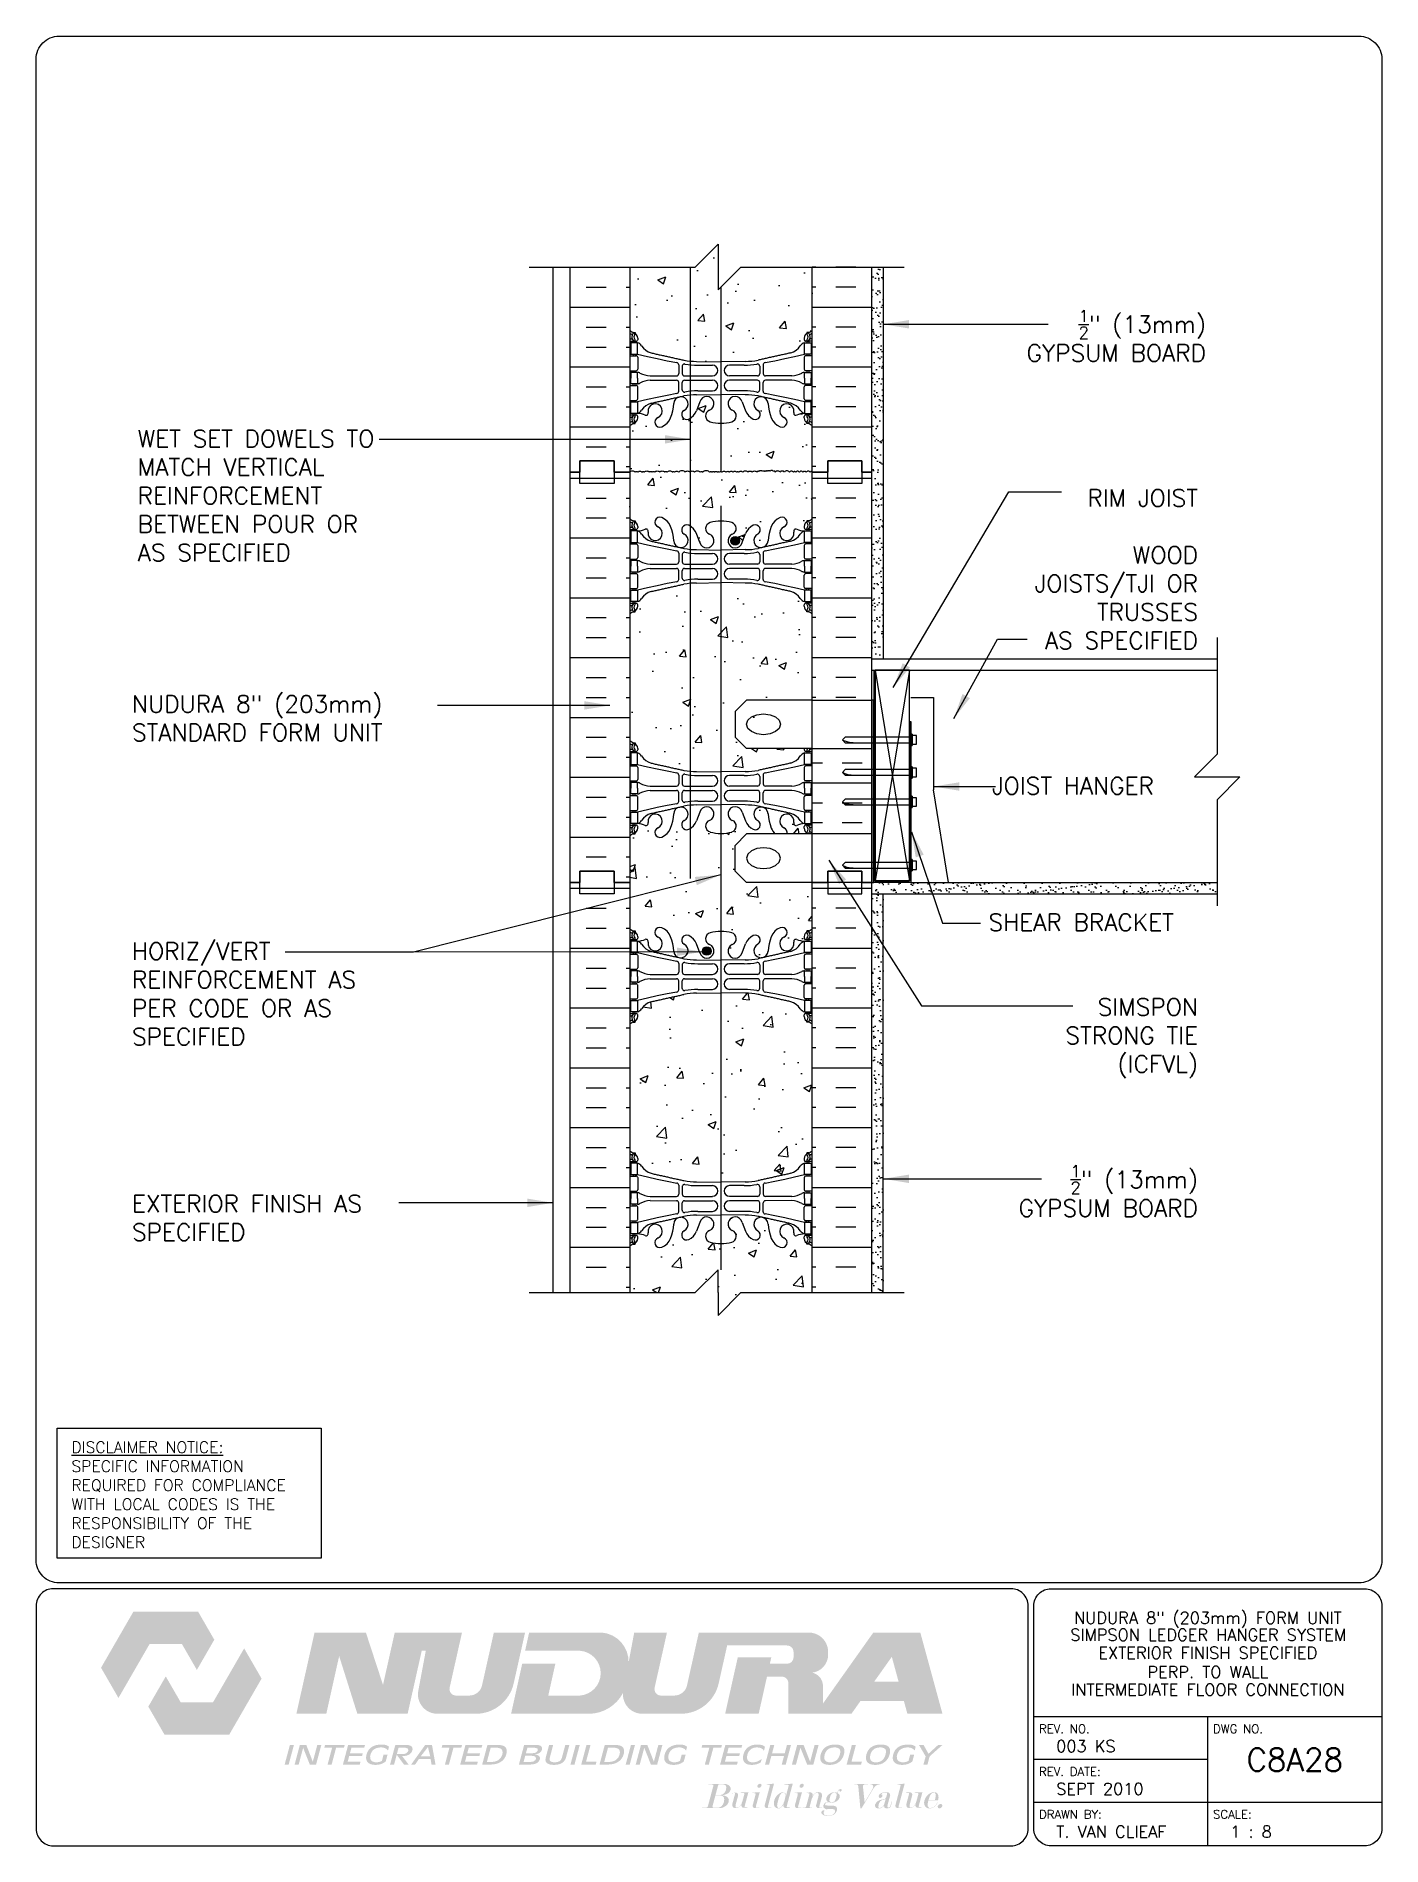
# Paper-space layout 'C8A28' of a CAD drawing. Header units: inches. Extents: x 0.42 to 7.8, y 0.49 to 10.41.
# The model-space entities are those that its viewports show. They can reach past a viewport. Long polylines and large blocks are cut down to what shows.
import ezdxf
from ezdxf.enums import TextEntityAlignment as Align

# ---------------------------------------------------------------- set-up
doc = ezdxf.new("R2010")
doc.units = ezdxf.units.IN
doc.header["$LTSCALE"] = 0.5
doc.header["$MEASUREMENT"] = 0
doc.linetypes.add('DASHED2', pattern=[0.375, 0.25, -0.125])
doc.linetypes.add('HIDDEN2', pattern=[0.1875, 0.125, -0.0625])
for name, color, linetype in [('HATCH', 12, 'Continuous'), ('line25', 2, 'Continuous'), ('LINE3', 3, 'Continuous'), ('LINE50', 5, 'Continuous'), ('LINE9', 9, 'Continuous'), ('LOGO', 7, 'Continuous'), ('TBK_LINE65', 3, 'Continuous'), ('TBK_TEXT', 4, 'Continuous'), ('TEXT', 4, 'Continuous'), ('Web_Edge', 9, 'Continuous')]:
    doc.layers.add(name, color=color, linetype=linetype)
doc.styles.add('DIM', font='romans.shx', dxfattribs={"width": 0.7})
doc.styles.add('ROMANS', font='romans.shx', dxfattribs={"height": 1.125})
doc.dimstyles.new('ext_12', dxfattribs={"dimscale": 12, "dimtxt": 0.09375, "dimasz": 0.09375, "dimexe": 0.09375, "dimexo": 0.0625, "dimgap": 0.0625, "dimtad": 1, "dimdec": 1, "dimzin": 3, "dimdsep": 46, "dimlunit": 4, "dimtxsty": 'DIM', "dimcen": 0.09, "dimdle": 0.09375, "dimclrt": 4, "dimadec": 0, "dimazin": 0, "dimtfac": 1, "dimtdec": 1, "dimtmove": 2, "dimatfit": 3, "dimfxl": 1, "dimfrac": 2, "dimtolj": 1, "dimtzin": 0, "dimarcsym": 0})
pattern_1 = [(37.5, (43.59595, 62.64635), (-0.0157483, 0.481706), [0, -0.38, 0, -0.425, 0, -0.40625]), (7.5, (43.59595, 62.64635), (0.442444, 0.7055365), [0, -0.205, 0, -0.3425, 0, -0.13125]), (327.5, (43.28845, 62.64635), (0.7785355, 0.0014148), [0, -0.125, 0, -0.45, 0, -0.5875]), (317.5, (43.28845, 62.64635), (0.7515317, 0.219419), [0, -0.0625, 0, -0.295, 0, -0.3375])]

psp = doc.layouts.new('C8A28')

# ---------------------------------------------------------------- texts
at = {"layer": 'TBK_TEXT', "color": 7, "style": 'ROMANS'}
for s, p in [('REV. NO.', (5.9215, 1.107)), ('DWG NO.', (6.876, 1.107)), ('REV. DATE:', (5.9215, 0.8726)), ('DRAWN BY:', (5.9215, 0.6382)), ('SCALE:', (6.876, 0.6382))]:
    psp.add_text(s, height=0.04688, dxfattribs=at).set_placement(p)
at = {"layer": 'TEXT', "insert": (0.6134, 2.7065), "char_height": 0.0625, "width": 1.41371, "attachment_point": 1, "style": 'ROMANS'}
psp.add_mtext('{\\Fromans.shx|c1;\\LDISCLAIMER NOTICE:\\l\\PSPECIFIC INFORMATION REQUIRED FOR COMPLIANCE WITH LOCAL CODES IS THE RESPONSIBILITY OF THE DESIGNER}', dxfattribs=at)

msp = doc.modelspace()

# ---------------------------------------------------------------- texts
at = {"layer": 'TEXT', "style": 'ROMANS'}
msp.add_text(' JOIST HANGER', height=0.75, dxfattribs=at).set_placement((105.652, 86.14), align=Align.MIDDLE_LEFT)
at = {"layer": 'TEXT', "char_height": 0.75, "style": 'ROMANS'}
for s, insert, width, attachment_point in [('\\A1;{\\H0.7x;\\S1/2;\\H1.4286x;"} (13mm) GYPSUM BOARD', (115.56, 104.756), 9.28726, 9), ('WET SET DOWELS TO MATCH VERTICAL REINFORCEMENT BETWEEN POUR OR AS SPECIFIED ', (68.677, 98.873), 11.70168, 4), ('\\A1;\\PRIM JOIST\\P\\PWOOD \\PJOISTS/TJI OR\\PTRUSSES \\PAS SPECIFIED', (115.207, 92.142), 12.00896, 9), ('NUDURA 8" (203mm) STANDARD FORM UNIT', (68.427, 89.103), 13.66614, 4), ('SHEAR BRACKET', (106.014, 80.151), 15.79937, 4), ('HORIZ/VERT REINFORCEMENT AS PER CODE OR AS SPECIFIED', (68.427, 77.008), 11.69947, 4), ('SIMSPON \\PSTRONG TIE\\P(ICFVL)', (115.207, 75.058), 15.79937, 6), ('\\A1;{\\H0.7x;\\S1/2;\\H1.4286x;"} (13mm) GYPSUM BOARD', (115.207, 67.234), 10.57544, 9), ('EXTERIOR FINISH AS SPECIFIED', (68.427, 67.18), 12.95744, 4)]:
    msp.add_mtext(s, dxfattribs=dict(at, insert=insert, width=width, attachment_point=attachment_point))

# ---------------------------------------------------------------- blocks, each defined once
blk = doc.blocks.new('TITLEBLOCK-Tag')
at = {"style": 'ROMANS'}
for tag, height, p in [('TITLE_LINE_1', 0.0625, (0.927, -0.1328)), ('TITLE_LINE_2', 0.0625, (0.9294, -0.2258)), ('CENTRE-LINE-3', 0.0625, (0.927, -0.3246)), ('TITLE_LINE_4', 0.0625, (0.927, -0.4299)), ('TITLE_LINE_5', 0.0625, (0.927, -0.526)), ('DWG', 0.125, (1.4043, -0.9102))]:
    blk.add_attdef(tag, text='', height=height, dxfattribs=at).set_placement(p, align=Align.MIDDLE_CENTER)
for tag, p in [('LATEST_REVISION', (0.0954, -0.8366)), ('REVISION_DATE', (0.0954, -1.071)), ('DRAWN_BY', (0.0954, -1.3053)), ('SCALE', (1.0499, -1.3053))]:
    blk.add_attdef(tag, text='', height=0.0469, dxfattribs=at).set_placement(p, align=Align.MIDDLE_LEFT)

# ---------------------------------------------------------------- hatches: boundary and pattern name
at = {"layer": 'HATCH'}
h = msp.add_hatch(dxfattribs=at)
h.set_pattern_fill('AR-CONC', color=256, scale=0.5)
edge = h.paths.add_edge_path()
edge.add_arc((97.926, 93.313), 0.5, 46.21089, 66.42182)
edge.add_line((98.126, 93.771), (98.036, 93.771))
edge.add_line((98.036, 93.771), (98.036, 93.813))
edge.add_arc((98.176, 94.02), 0.25, 180, 235.9442, ccw=False)
edge.add_line((97.926, 94.02), (97.926, 94.087))
edge.add_arc((97.988, 94.087), 0.0625, 90, 180, ccw=False)
edge.add_line((97.988, 94.15), (98.036, 94.15))
edge.add_line((98.036, 94.15), (98.036, 94.22))
edge.add_line((98.036, 94.22), (97.931, 94.22))
edge.add_arc((98.053, 94.563), 0.364, 214.97751, 250.33874, ccw=False)
edge.add_arc((97.13, 93.951), 0.743, 32.79192, 73.81071)
edge.add_spline(control_points=[(97.338, 94.665), (95.9, 94.986)], knot_values=[0, 0, 1, 1], degree=1, periodic=0)
edge.add_arc((95.344, 92.054), 2.984, 79.25462, 90.09947)
edge.add_line((95.339, 95.038), (94.272, 95.054))
edge.add_line((94.272, 95.054), (93.205, 95.038))
edge.add_arc((93.2, 92.054), 2.984, 89.90053, 100.74538)
edge.add_spline(control_points=[(92.644, 94.986), (91.206, 94.665)], knot_values=[0, 0, 1, 1], degree=1, periodic=0)
edge.add_arc((91.414, 93.951), 0.743, 106.18929, 147.20808)
edge.add_arc((90.491, 94.563), 0.364, 289.66126, 325.02249, ccw=False)
edge.add_line((90.613, 94.22), (90.508, 94.22))
edge.add_line((90.508, 94.22), (90.508, 94.15))
edge.add_line((90.508, 94.15), (90.555, 94.15))
edge.add_arc((90.555, 94.087), 0.0625, 0, 90, ccw=False)
edge.add_line((90.618, 94.087), (90.618, 94.02))
edge.add_arc((90.368, 94.02), 0.25, 304.0558, 360, ccw=False)
edge.add_line((90.508, 93.813), (90.508, 93.771))
edge.add_line((90.508, 93.771), (90.418, 93.771))
edge.add_arc((90.618, 93.313), 0.5, 113.57818, 133.78911)
edge.add_line((90.272, 93.674), (90.272, 88.127))
edge.add_arc((90.618, 88.488), 0.5, 226.21089, 246.42182)
edge.add_line((90.418, 88.03), (90.508, 88.03))
edge.add_line((90.508, 88.03), (90.508, 87.988))
edge.add_arc((90.368, 87.781), 0.25, 0, 55.9442, ccw=False)
edge.add_line((90.618, 87.781), (90.618, 87.714))
edge.add_arc((90.555, 87.714), 0.0625, -90, 0, ccw=False)
edge.add_line((90.555, 87.651), (90.508, 87.651))
edge.add_line((90.508, 87.651), (90.508, 87.581))
edge.add_line((90.508, 87.581), (90.613, 87.581))
edge.add_arc((90.491, 87.238), 0.364, 34.97751, 70.33874, ccw=False)
edge.add_arc((91.414, 87.85), 0.743, 212.79192, 253.81071)
edge.add_spline(control_points=[(91.206, 87.136), (92.644, 86.815)], knot_values=[0, 0, 1, 1], degree=1, periodic=0)
edge.add_arc((93.2, 89.747), 2.984, 259.25462, 270.09947)
edge.add_line((93.205, 86.763), (94.272, 86.747))
edge.add_line((94.272, 86.747), (95.339, 86.763))
edge.add_arc((95.344, 89.747), 2.984, 269.90053, 280.74538)
edge.add_spline(control_points=[(95.9, 86.815), (97.338, 87.136)], knot_values=[0, 0, 1, 1], degree=1, periodic=0)
edge.add_arc((97.13, 87.85), 0.743, 286.18929, 327.20808)
edge.add_arc((98.053, 87.238), 0.364, 109.66126, 145.02249, ccw=False)
edge.add_line((97.931, 87.581), (98.036, 87.581))
edge.add_line((98.036, 87.581), (98.036, 87.651))
edge.add_line((98.036, 87.651), (97.988, 87.651))
edge.add_arc((97.988, 87.714), 0.0625, 180, 270, ccw=False)
edge.add_line((97.926, 87.714), (97.926, 87.776))
edge.add_line((97.926, 87.776), (95.397, 87.776))
edge.add_line((95.397, 87.776), (94.897, 88.276))
edge.add_line((94.897, 88.276), (94.897, 89.401))
edge.add_line((94.897, 89.401), (95.397, 89.901))
edge.add_line((95.397, 89.901), (98.272, 89.901))
edge.add_line((98.272, 89.901), (98.272, 93.674))
edge = h.paths.add_edge_path(flags=17)
edge.add_ellipse((96.143, 88.838), major_axis=(-0.746, 0), ratio=0.610344, start_angle=0, end_angle=360)
h.paths.add_polyline_path([(98.272, 99.901, 0.615119), (98.189, 99.901, 0.520567), (98.01, 99.901, 0.520567), (97.864, 99.901, 0.520567), (97.711, 99.901, 0.520567), (97.554, 99.901, 0.520567), (97.454, 99.901, 0.520567), (97.276, 99.901, 0.520567), (97.056, 99.901, 0.520567), (96.861, 99.901, 0.520567), (96.657, 99.901, 0.520567), (96.557, 99.943, 0.520567), (96.426, 99.943, 0.520567), (96.337, 99.943, 0.520567), (96.254, 99.943, 0.520567), (96.171, 99.943, 0.520567), (96.082, 99.943, 0.520567), (95.951, 99.943, 0.520567), (95.851, 99.901, 0.520567), (95.646, 99.901, 0.520567), (95.452, 99.901, 0.520567), (95.232, 99.901, 0.520567), (95.053, 99.901, 0.520567), (94.954, 99.901, 0.520567), (94.796, 99.901, 0.520567), (94.644, 99.901, 0.520567), (94.497, 99.901, 0.520567), (94.319, 99.901, 0.520567), (94.204, 99.901, 0.520567), (94.114, 99.901, 0.520567), (93.994, 99.901, 0.520567), (93.878, 99.901, 0.520567), (93.773, 99.901, 0.520567), (93.467, 99.901, 0.520567), (93.357, 99.901, 0.520567), (93.11, 99.901, 0.520567), (92.911, 99.901, 0.520567), (92.701, 99.901, 0.520567), (92.423, 99.901, 0.520567), (92.234, 99.901, 0.520567), (92.14, 99.901, 0.520567), (91.914, 99.901, 0.520567), (91.793, 99.901, 0.520567), (91.584, 99.901, 0.520567), (91.374, 99.901, 0.520567), (91.248, 99.901, 0.520567), (91.122, 99.901, 0.520567), (90.912, 99.901, 0.520567), (90.807, 99.901, 0.520567), (90.623, 99.901, 0.520567), (90.503, 99.901, 0.520567), (90.272, 99.901), (90.272, 97.866, 0.088416), (90.418, 97.769), (90.508, 97.769), (90.508, 97.727, -0.249069), (90.618, 97.52), (90.618, 97.452, -0.414214), (90.555, 97.39), (90.508, 97.39), (90.508, 97.32), (90.613, 97.32, 0.085348), (90.942, 97.395, -0.669601), (91.075, 97.275, 2.087231), (91.509, 97.5, -1), (91.672, 97.909, -0.21345), (92.064, 97.519, -0.069923), (92.201, 96.876, 1.629604), (92.672, 97.177, -0.994662), (92.855, 97.571, -0.173075), (93.201, 97.205), (93.343, 96.818, 1.612474), (93.775, 97.177, -0.734872), (93.798, 97.688, -0.068475), (94.272, 97.751, -0.068475), (94.746, 97.688, -0.734872), (94.769, 97.177, 1.612474), (95.201, 96.818), (95.343, 97.205, -0.173075), (95.689, 97.571, -0.994662), (95.871, 97.177, 1.629604), (96.343, 96.876, -0.069923), (96.479, 97.519, -0.21345), (96.872, 97.909, -1), (97.035, 97.5, 2.087231), (97.469, 97.275, -0.669601), (97.601, 97.395, 0.085348), (97.931, 97.32), (98.036, 97.32), (98.036, 97.39), (97.988, 97.39, -0.414214), (97.926, 97.452), (97.926, 97.52, -0.249069), (98.036, 97.727), (98.036, 97.769), (98.126, 97.769, 0.088416), (98.272, 97.866)])
h.paths.add_polyline_path([(98.272, 101.935, 0.088416), (98.126, 102.032), (98.036, 102.032), (98.036, 102.074, -0.249069), (97.926, 102.281), (97.926, 102.349, -0.414214), (97.988, 102.411), (98.036, 102.411), (98.036, 102.481), (97.931, 102.481, 0.085348), (97.601, 102.406, -0.669601), (97.469, 102.526, 2.087231), (97.035, 102.301, -1), (96.872, 101.893, -0.21345), (96.479, 102.282, -0.069923), (96.343, 102.926, 1.629604), (95.871, 102.624, -0.994662), (95.689, 102.23, -0.173075), (95.343, 102.596), (95.201, 102.983, 1.612474), (94.769, 102.624, -0.734872), (94.746, 102.113, -0.068475), (94.272, 102.051, -0.068475), (93.798, 102.113, -0.734872), (93.775, 102.624, 1.612474), (93.343, 102.983), (93.201, 102.596, -0.173075), (92.855, 102.23, -0.994662), (92.672, 102.624, 1.629604), (92.201, 102.926, -0.069923), (92.064, 102.282, -0.21345), (91.672, 101.893, -1), (91.509, 102.301, 2.087231), (91.075, 102.526, -0.669601), (90.942, 102.406, 0.085348), (90.613, 102.481), (90.508, 102.481), (90.508, 102.411), (90.555, 102.411, -0.414214), (90.618, 102.349), (90.618, 102.281, -0.249069), (90.508, 102.074), (90.508, 102.032), (90.418, 102.032, 0.088416), (90.272, 101.935), (90.272, 99.901, -0.520567), (90.503, 99.901, -0.520567), (90.623, 99.901, -0.520567), (90.807, 99.901, -0.520567), (90.912, 99.901, -0.520567), (91.122, 99.901, -0.520567), (91.248, 99.901, -0.520567), (91.374, 99.901, -0.520567), (91.584, 99.901, -0.520567), (91.793, 99.901, -0.520567), (91.914, 99.901, -0.520567), (92.14, 99.901, -0.520567), (92.234, 99.901, -0.520567), (92.423, 99.901, -0.520567), (92.701, 99.901, -0.520567), (92.911, 99.901, -0.520567), (93.11, 99.901, -0.520567), (93.357, 99.901, -0.520567), (93.467, 99.901, -0.520567), (93.773, 99.901, -0.520567), (93.878, 99.901, -0.520567), (93.994, 99.901, -0.520567), (94.114, 99.901, -0.520567), (94.204, 99.901, -0.520567), (94.319, 99.901, -0.520567), (94.497, 99.901, -0.520567), (94.644, 99.901, -0.520567), (94.796, 99.901, -0.520567), (94.954, 99.901, -0.520567), (95.053, 99.901, -0.520567), (95.232, 99.901, -0.520567), (95.452, 99.901, -0.520567), (95.646, 99.901, -0.520567), (95.851, 99.901, -0.520567), (95.951, 99.943, -0.520567), (96.082, 99.943, -0.520567), (96.171, 99.943, -0.520567), (96.254, 99.943, -0.520567), (96.337, 99.943, -0.520567), (96.426, 99.943, -0.520567), (96.557, 99.943, -0.520567), (96.657, 99.901, -0.520567), (96.861, 99.901, -0.520567), (97.056, 99.901, -0.520567), (97.276, 99.901, -0.520567), (97.454, 99.901, -0.520567), (97.554, 99.901, -0.520567), (97.711, 99.901, -0.520567), (97.864, 99.901, -0.520567), (98.01, 99.901, -0.520567), (98.189, 99.901, -0.615119), (98.272, 99.901)])
edge = h.paths.add_edge_path()
edge.add_line((98.272, 106.127), (98.272, 108.901))
edge.add_line((98.272, 108.901), (95.147, 108.901))
edge.add_line((95.147, 108.901), (94.147, 107.901))
edge.add_line((94.147, 107.901), (94.147, 109.901))
edge.add_line((94.147, 109.901), (93.147, 108.901))
edge.add_line((93.147, 108.901), (90.272, 108.901))
edge.add_line((90.272, 108.901), (90.272, 106.127))
edge.add_arc((90.618, 106.488), 0.5, 226.21089, 246.42182)
edge.add_line((90.418, 106.03), (90.508, 106.03))
edge.add_line((90.508, 106.03), (90.508, 105.988))
edge.add_arc((90.368, 105.781), 0.25, 0, 55.9442, ccw=False)
edge.add_line((90.618, 105.781), (90.618, 105.714))
edge.add_arc((90.555, 105.714), 0.0625, -90, 0, ccw=False)
edge.add_line((90.555, 105.651), (90.508, 105.651))
edge.add_line((90.508, 105.651), (90.508, 105.581))
edge.add_line((90.508, 105.581), (90.613, 105.581))
edge.add_arc((90.491, 105.238), 0.364, 32.04242, 70.33874, ccw=False)
edge.add_arc((91.414, 105.85), 0.743, 214.22802, 253.81071)
edge.add_spline(control_points=[(91.206, 105.136), (92.644, 104.815)], knot_values=[0, 0, 1, 1], degree=1, periodic=0)
edge.add_arc((93.2, 107.747), 2.984, 259.25462, 270.09947)
edge.add_line((93.205, 104.763), (94.272, 104.747))
edge.add_line((94.272, 104.747), (95.339, 104.763))
edge.add_arc((95.344, 107.747), 2.984, 269.90053, 280.74538)
edge.add_spline(control_points=[(95.9, 104.815), (97.338, 105.136)], knot_values=[0, 0, 1, 1], degree=1, periodic=0)
edge.add_arc((97.13, 105.85), 0.743, 286.18929, 325.77198)
edge.add_arc((98.053, 105.238), 0.364, 109.66126, 147.95758, ccw=False)
edge.add_line((97.931, 105.581), (98.036, 105.581))
edge.add_line((98.036, 105.581), (98.036, 105.651))
edge.add_line((98.036, 105.651), (97.988, 105.651))
edge.add_arc((97.988, 105.714), 0.0625, 180, 270, ccw=False)
edge.add_line((97.926, 105.714), (97.926, 105.781))
edge.add_arc((98.176, 105.781), 0.25, 124.0558, 180, ccw=False)
edge.add_line((98.036, 105.988), (98.036, 106.03))
edge.add_line((98.036, 106.03), (98.126, 106.03))
edge.add_arc((97.926, 106.488), 0.5, 293.57818, 313.78911)
h.paths.add_polyline_path([(94.897, 83.526), (95.397, 84.026), (96.655, 84.026, -0.116245), (96.479, 84.282, -0.069923), (96.343, 84.926, 1.629604), (95.871, 84.624, -0.994662), (95.689, 84.23, -0.173075), (95.343, 84.596), (95.201, 84.983, 1.612474), (94.769, 84.624, -0.734872), (94.746, 84.113, -0.068475), (94.272, 84.051, -0.068475), (93.798, 84.113, -0.734872), (93.775, 84.624, 1.612474), (93.343, 84.983), (93.201, 84.596, -0.173075), (92.855, 84.23, -0.994662), (92.672, 84.624, 1.629604), (92.201, 84.926, -0.069923), (92.064, 84.282, -0.21345), (91.672, 83.893, -1), (91.509, 84.301, 2.087231), (91.075, 84.526, -0.669601), (90.942, 84.406, 0.085348), (90.613, 84.481), (90.508, 84.481), (90.508, 84.411), (90.555, 84.411, -0.414214), (90.618, 84.349), (90.618, 84.281, -0.249069), (90.508, 84.074), (90.508, 84.032), (90.418, 84.032, 0.088416), (90.272, 83.935), (90.272, 81.901), (90.272, 79.866, 0.088416), (90.418, 79.769), (90.508, 79.769), (90.508, 79.727, -0.249069), (90.618, 79.52), (90.618, 79.452, -0.414214), (90.555, 79.39), (90.508, 79.39), (90.508, 79.32), (90.613, 79.32, 0.085348), (90.942, 79.395, -0.669601), (91.075, 79.275, 2.087231), (91.509, 79.5, -1), (91.672, 79.909, -0.21345), (92.064, 79.519, -0.069923), (92.201, 78.876, 1.629604), (92.672, 79.177, -0.994662), (92.855, 79.571, -0.173075), (93.201, 79.205), (93.343, 78.818, 1.612474), (93.775, 79.177, -0.734872), (93.798, 79.688, -0.068475), (94.272, 79.751, -0.068475), (94.746, 79.688, -0.734872), (94.769, 79.177, 1.612474), (95.201, 78.818), (95.343, 79.205, -0.173075), (95.689, 79.571, -0.994662), (95.871, 79.177, 1.629604), (96.343, 78.876, -0.069923), (96.479, 79.519, -0.21345), (96.872, 79.909, -1), (97.035, 79.5, 2.087231), (97.469, 79.275, -0.669601), (97.601, 79.395, 0.085348), (97.931, 79.32), (98.036, 79.32), (98.036, 79.39), (97.988, 79.39, -0.414214), (97.926, 79.452), (97.926, 79.52, -0.249069), (98.036, 79.727), (98.036, 79.769), (98.126, 79.769, 0.088416), (98.272, 79.866), (98.272, 81.901), (95.397, 81.901), (94.897, 82.401)])
edge = h.paths.add_edge_path(flags=17)
edge.add_ellipse((96.143, 82.963), major_axis=(-0.746, 0), ratio=0.610344, start_angle=0, end_angle=360, ccw=False)
h.paths.add_polyline_path([(97.469, 84.526, 2.087231), (97.035, 84.301, -0.399436), (97.162, 84.026), (98.036, 84.026), (98.036, 84.074, -0.249069), (97.926, 84.281), (97.926, 84.349, -0.414214), (97.988, 84.411), (98.036, 84.411), (98.036, 84.481), (97.931, 84.481, 0.085348), (97.601, 84.406, -0.669601)], flags=17)
edge = h.paths.add_edge_path()
edge.add_arc((97.926, 75.313), 0.5, 46.21089, 66.42182)
edge.add_line((98.126, 75.771), (98.036, 75.771))
edge.add_line((98.036, 75.771), (98.036, 75.813))
edge.add_arc((98.176, 76.02), 0.25, 180, 235.9442, ccw=False)
edge.add_line((97.926, 76.02), (97.926, 76.087))
edge.add_arc((97.988, 76.087), 0.0625, 90, 180, ccw=False)
edge.add_line((97.988, 76.15), (98.036, 76.15))
edge.add_line((98.036, 76.15), (98.036, 76.22))
edge.add_line((98.036, 76.22), (97.931, 76.22))
edge.add_arc((98.053, 76.563), 0.364, 212.04242, 250.33874, ccw=False)
edge.add_arc((97.13, 75.951), 0.743, 34.22802, 73.81071)
edge.add_spline(control_points=[(97.338, 76.665), (95.9, 76.986)], knot_values=[0, 0, 1, 1], degree=1, periodic=0)
edge.add_arc((95.344, 74.054), 2.984, 79.25462, 90.09947)
edge.add_line((95.339, 77.038), (94.272, 77.054))
edge.add_line((94.272, 77.054), (93.205, 77.038))
edge.add_arc((93.2, 74.054), 2.984, 89.90053, 100.74538)
edge.add_spline(control_points=[(92.644, 76.986), (91.206, 76.665)], knot_values=[0, 0, 1, 1], degree=1, periodic=0)
edge.add_arc((91.414, 75.951), 0.743, 106.18929, 145.77198)
edge.add_arc((90.491, 76.563), 0.364, 289.66126, 327.95758, ccw=False)
edge.add_line((90.613, 76.22), (90.508, 76.22))
edge.add_line((90.508, 76.22), (90.508, 76.15))
edge.add_line((90.508, 76.15), (90.555, 76.15))
edge.add_arc((90.555, 76.087), 0.0625, 0, 90, ccw=False)
edge.add_line((90.618, 76.087), (90.618, 76.02))
edge.add_arc((90.368, 76.02), 0.25, 304.0558, 360, ccw=False)
edge.add_line((90.508, 75.813), (90.508, 75.771))
edge.add_line((90.508, 75.771), (90.418, 75.771))
edge.add_arc((90.618, 75.313), 0.5, 113.57818, 133.78911)
edge.add_line((90.272, 75.674), (90.272, 70.127))
edge.add_arc((90.618, 70.488), 0.5, 226.21089, 246.42182)
edge.add_line((90.418, 70.03), (90.508, 70.03))
edge.add_line((90.508, 70.03), (90.508, 69.988))
edge.add_arc((90.368, 69.781), 0.25, 0, 55.9442, ccw=False)
edge.add_line((90.618, 69.781), (90.618, 69.714))
edge.add_arc((90.555, 69.714), 0.0625, -90, 0, ccw=False)
edge.add_line((90.555, 69.651), (90.508, 69.651))
edge.add_line((90.508, 69.651), (90.508, 69.581))
edge.add_line((90.508, 69.581), (90.613, 69.581))
edge.add_arc((90.491, 69.238), 0.364, 32.04242, 70.33874, ccw=False)
edge.add_arc((91.414, 69.85), 0.743, 214.22802, 253.81071)
edge.add_spline(control_points=[(91.206, 69.136), (92.644, 68.815)], knot_values=[0, 0, 1, 1], degree=1, periodic=0)
edge.add_arc((93.2, 71.747), 2.984, 259.25462, 270.09947)
edge.add_line((93.205, 68.763), (94.272, 68.747))
edge.add_line((94.272, 68.747), (95.339, 68.763))
edge.add_arc((95.344, 71.747), 2.984, 269.90053, 280.74538)
edge.add_spline(control_points=[(95.9, 68.815), (97.338, 69.136)], knot_values=[0, 0, 1, 1], degree=1, periodic=0)
edge.add_arc((97.13, 69.85), 0.743, 286.18929, 325.77198)
edge.add_arc((98.053, 69.238), 0.364, 109.66126, 147.95758, ccw=False)
edge.add_line((97.931, 69.581), (98.036, 69.581))
edge.add_line((98.036, 69.581), (98.036, 69.651))
edge.add_line((98.036, 69.651), (97.988, 69.651))
edge.add_arc((97.988, 69.714), 0.0625, 180, 270, ccw=False)
edge.add_line((97.926, 69.714), (97.926, 69.781))
edge.add_arc((98.176, 69.781), 0.25, 124.0558, 180, ccw=False)
edge.add_line((98.036, 69.988), (98.036, 70.03))
edge.add_line((98.036, 70.03), (98.126, 70.03))
edge.add_arc((97.926, 70.488), 0.5, 293.57818, 313.78911)
edge.add_line((98.272, 70.127), (98.272, 75.674))
h.paths.add_polyline_path([(98.272, 65.935, 0.088416), (98.126, 66.032), (98.036, 66.032), (98.036, 66.074, -0.249069), (97.926, 66.281), (97.926, 66.349, -0.414214), (97.988, 66.411), (98.036, 66.411), (98.036, 66.481), (97.931, 66.481, 0.085348), (97.601, 66.406, -0.669601), (97.469, 66.526, 2.087231), (97.035, 66.301, -1), (96.872, 65.893, -0.21345), (96.479, 66.282, -0.069923), (96.343, 66.926, 1.629604), (95.871, 66.624, -0.994662), (95.689, 66.23, -0.173075), (95.343, 66.596), (95.201, 66.983, 1.612474), (94.769, 66.624, -0.734872), (94.746, 66.113, -0.068475), (94.272, 66.051, -0.068475), (93.798, 66.113, -0.734872), (93.775, 66.624, 1.612474), (93.343, 66.983), (93.201, 66.596, -0.173075), (92.855, 66.23, -0.994662), (92.672, 66.624, 1.629604), (92.201, 66.926, -0.069923), (92.064, 66.282, -0.21345), (91.672, 65.893, -1), (91.509, 66.301, 2.087231), (91.075, 66.526, -0.669601), (90.942, 66.406, 0.085348), (90.613, 66.481), (90.508, 66.481), (90.508, 66.411), (90.555, 66.411, -0.414214), (90.618, 66.349), (90.618, 66.281, -0.249069), (90.508, 66.074), (90.508, 66.032), (90.418, 66.032, 0.088416), (90.272, 65.935), (90.272, 63.901), (93.147, 63.901), (94.147, 64.901), (94.147, 63.901), (94.147, 62.901), (95.147, 63.901), (98.272, 63.901)])
h = msp.add_hatch(dxfattribs=at)
h.set_pattern_fill('INSUL', color=256, scale=7, style=0)
h.set_pattern_definition([(0, (-2835.8896, -297.109), (0, 2.625), []), (0, (-2835.8896, -296.234), (0, 2.625), [0.875, -0.875]), (0, (-2835.8896, -295.359), (0, 2.625), [0.875, -0.875])])
h.paths.add_polyline_path([(90.272, 108.901), (87.647, 108.901), (87.647, 99.901), (88.084, 99.901), (88.084, 100.401), (89.584, 100.401), (89.584, 99.901), (90.272, 99.901)])
h = msp.add_hatch(dxfattribs=at)
h.set_pattern_fill('INSUL', color=256, scale=7, style=0)
h.set_pattern_definition([(180, (3024.4335, -297.109), (0, 2.625), []), (180, (3024.4335, -296.234), (0, 2.625), [0.875, -0.875]), (180, (3024.4335, -295.359), (0, 2.625), [0.875, -0.875])])
h.paths.add_polyline_path([(100.897, 108.901), (98.272, 108.901), (98.272, 99.901), (98.959, 99.901), (98.959, 100.401), (100.459, 100.401), (100.459, 99.901), (100.897, 99.901)])
h = msp.add_hatch(dxfattribs=at)
h.set_pattern_fill('AR-SAND', color=256, scale=0.25, style=0)
h.set_pattern_definition(pattern_1)
h.paths.add_polyline_path([(101.397, 108.901), (100.897, 108.901), (100.897, 91.713), (101.397, 91.713)])
h = msp.add_hatch(dxfattribs=at)
h.set_pattern_fill('INSUL', color=256, scale=7, style=0)
h.set_pattern_definition([(0, (-2835.8896, -315.109), (0, 2.625), []), (0, (-2835.8896, -314.234), (0, 2.625), [0.875, -0.875]), (0, (-2835.8896, -313.359), (0, 2.625), [0.875, -0.875])])
h.paths.add_polyline_path([(87.647, 81.901), (88.084, 81.901), (88.084, 82.401), (89.584, 82.401), (89.584, 81.901), (90.272, 81.901), (90.272, 99.901), (89.584, 99.901), (89.584, 100.401), (88.084, 100.401), (88.084, 99.901), (87.647, 99.901)])
h = msp.add_hatch(dxfattribs=at)
h.set_pattern_fill('INSUL', color=256, scale=7, style=0)
h.set_pattern_definition([(180, (3024.4335, -315.109), (0, 2.625), []), (180, (3024.4335, -314.234), (0, 2.625), [0.875, -0.875]), (180, (3024.4335, -313.359), (0, 2.625), [0.875, -0.875])])
h.paths.add_polyline_path([(98.272, 89.901), (100.897, 89.901), (100.897, 99.901), (100.459, 99.901), (100.459, 100.401), (98.959, 100.401), (98.959, 99.901), (98.272, 99.901)])
h = msp.add_hatch(dxfattribs=at)
h.set_pattern_fill('AR-CONC', color=256, scale=0.5, style=0)
edge = h.paths.add_edge_path(flags=17)
edge.add_ellipse((96.143, 88.838), major_axis=(-0.746, 0), ratio=0.610344, start_angle=0, end_angle=360)
h = msp.add_hatch(dxfattribs=at)
h.set_pattern_fill('INSUL', color=256, scale=7, style=0)
h.set_pattern_definition([(0, (43.596, 62.6463), (0, 2.625), []), (0, (43.596, 63.5213), (0, 2.625), [0.875, -0.875]), (0, (43.596, 64.3963), (0, 2.625), [0.875, -0.875])])
h.paths.add_polyline_path([(100.897, 87.776), (98.272, 87.776), (98.272, 84.026), (100.897, 84.026)])
h = msp.add_hatch(dxfattribs=at)
h.set_pattern_fill('INSUL', color=256, scale=7, style=0)
h.set_pattern_definition([(0, (-2835.8896, -333.109), (0, 2.625), []), (0, (-2835.8896, -332.234), (0, 2.625), [0.875, -0.875]), (0, (-2835.8896, -331.359), (0, 2.625), [0.875, -0.875])])
h.paths.add_polyline_path([(87.647, 63.901), (88.084, 63.901), (88.084, 64.401), (89.584, 64.401), (89.584, 63.901), (90.272, 63.901), (90.272, 81.901), (89.584, 81.901), (89.584, 82.401), (88.084, 82.401), (88.084, 81.901), (87.647, 81.901)])
h = msp.add_hatch(dxfattribs=at)
h.set_pattern_fill('INSUL', color=256, scale=7, style=0)
h.set_pattern_definition([(180, (3024.4335, -333.109), (0, 2.625), []), (180, (3024.4335, -332.234), (0, 2.625), [0.875, -0.875]), (180, (3024.4335, -331.359), (0, 2.625), [0.875, -0.875])])
h.paths.add_polyline_path([(100.897, 63.901), (100.459, 63.901), (100.459, 64.401), (98.959, 64.401), (98.959, 63.901), (98.272, 63.901), (98.272, 81.901), (98.959, 81.901), (98.959, 82.401), (100.459, 82.401), (100.459, 81.901), (100.897, 81.901)])
h = msp.add_hatch(dxfattribs=at)
h.set_pattern_fill('AR-SAND', color=256, scale=0.25, style=0)
h.set_pattern_definition(pattern_1)
h.paths.add_polyline_path([(116.048, 81.401), (116.048, 81.901), (102.602, 81.901), (100.977, 81.901), (100.897, 81.901), (100.897, 81.401)])
h = msp.add_hatch(dxfattribs=at)
h.set_pattern_fill('AR-SAND', color=256, scale=0.25, style=0)
h.set_pattern_definition(pattern_1)
h.paths.add_polyline_path([(101.397, 81.401), (100.897, 81.401), (100.897, 63.901), (101.397, 63.901)])
at = {"layer": 'LINE3'}
for points in [[(94.708, 96.891, 1), (95.083, 96.891, 1)], [(93.461, 78.891, 1), (93.836, 78.891, 1)]]:
    msp.add_hatch(color=256, dxfattribs=at).paths.add_polyline_path(points)

# ---------------------------------------------------------------- linework, layer by layer
at = {"layer": 'HATCH'}
for p, q in [((101.039, 91.213), (102.539, 81.963)), ((102.539, 91.213), (101.039, 81.963))]:
    msp.add_line(p, q, dxfattribs=at)
for points in [[(90.272, 99.901, -0.520567), (90.503, 99.901, -0.520567), (90.623, 99.901, -0.520567), (90.807, 99.901, -0.520567), (90.912, 99.901, -0.520567), (91.122, 99.901, -0.520567), (91.248, 99.901, -0.520567), (91.374, 99.901, -0.520567), (91.584, 99.901, -0.520567), (91.793, 99.901, -0.520567), (91.914, 99.901, -0.520567), (92.14, 99.901, -0.520567), (92.234, 99.901, -0.520567), (92.423, 99.901, -0.520567), (92.701, 99.901, -0.520567), (92.911, 99.901, -0.520567), (93.11, 99.901, -0.520567), (93.357, 99.901, -0.520567), (93.467, 99.901, -0.520567), (93.773, 99.901, -0.520567), (93.878, 99.901, -0.520567), (93.994, 99.901, -0.520567), (94.114, 99.901, -0.520567), (94.204, 99.901, -0.520567), (94.319, 99.901, -0.520567), (94.497, 99.901, -0.520567), (94.644, 99.901, -0.520567), (94.796, 99.901, -0.520567), (94.954, 99.901, -0.520567), (95.053, 99.901, -0.520567), (95.232, 99.901, -0.520567), (95.452, 99.901, -0.520567), (95.646, 99.901, -0.520567), (95.851, 99.901, -0.520567), (95.951, 99.943, -0.520567), (96.082, 99.943, -0.520567), (96.171, 99.943, -0.520567), (96.254, 99.943)], [(98.272, 99.901, 0.615119), (98.189, 99.901, 0.520567), (98.01, 99.901, 0.520567), (97.864, 99.901, 0.520567), (97.711, 99.901, 0.520567), (97.554, 99.901, 0.520567), (97.454, 99.901, 0.520567), (97.276, 99.901, 0.520567), (97.056, 99.901, 0.520567), (96.861, 99.901, 0.520567), (96.657, 99.901, 0.520567), (96.557, 99.943, 0.520567), (96.426, 99.943, 0.520567), (96.337, 99.943, 0.520567), (96.254, 99.943)]]:
    msp.add_lwpolyline(points, format="xyb", dxfattribs=at)
at = {"layer": 'line25'}
for p, q in [((90.272, 108.901), (90.272, 99.901)), ((98.272, 99.901), (98.272, 108.901)), ((90.272, 99.901), (90.272, 81.901)), ((98.272, 76.276), (98.272, 99.901)), ((100.897, 91.213), (116.048, 91.213)), ((102.539, 88.963), (102.539, 81.963)), ((90.272, 81.901), (90.272, 63.901)), ((102.539, 81.963), (101.039, 81.963)), ((102.602, 81.901), (116.048, 81.901)), ((102.602, 81.901), (103.914, 81.901)), ((98.272, 63.901), (98.272, 76.276))]:
    msp.add_line(p, q, dxfattribs=at)
at = {"layer": 'line25', "color": 9}
for p, q in [((99.602, 88.154), (99.727, 88.279)), ((99.602, 88.154), (99.727, 88.029)), ((102.664, 88.404), (102.602, 88.404)), ((102.602, 88.404), (102.602, 87.904)), ((102.664, 88.404), (102.664, 87.904)), ((102.852, 88.342), (102.664, 88.342)), ((102.852, 87.967), (102.852, 88.342)), ((102.602, 87.904), (102.664, 87.904)), ((102.664, 87.967), (102.852, 87.967)), ((99.602, 86.726), (99.727, 86.851)), ((99.602, 86.726), (99.727, 86.601)), ((102.664, 86.976), (102.602, 86.976)), ((102.602, 86.976), (102.602, 86.476)), ((102.664, 86.976), (102.664, 86.476)), ((102.852, 86.913), (102.664, 86.913)), ((102.852, 86.538), (102.852, 86.913)), ((102.602, 86.476), (102.664, 86.476)), ((102.664, 86.538), (102.852, 86.538)), ((99.602, 85.432), (99.727, 85.557)), ((99.602, 85.432), (99.727, 85.307)), ((102.664, 85.682), (102.602, 85.682)), ((102.602, 85.682), (102.602, 85.182)), ((102.602, 85.182), (102.664, 85.182)), ((102.664, 85.682), (102.664, 85.182)), ((102.852, 85.619), (102.664, 85.619)), ((102.664, 85.244), (102.852, 85.244)), ((102.852, 85.244), (102.852, 85.619)), ((99.602, 82.653), (99.727, 82.778)), ((99.602, 82.653), (99.727, 82.528)), ((102.664, 82.903), (102.602, 82.903)), ((102.602, 82.903), (102.602, 82.403)), ((102.664, 82.903), (102.664, 82.403)), ((102.852, 82.84), (102.664, 82.84)), ((102.852, 82.465), (102.852, 82.84)), ((102.602, 82.403), (102.664, 82.403)), ((102.664, 82.465), (102.852, 82.465))]:
    msp.add_line(p, q, dxfattribs=at)
at = {"layer": 'line25'}
msp.add_lwpolyline([(101.039, 81.963), (102.539, 81.963), (102.539, 91.213), (101.039, 91.213)], close=True, dxfattribs=at)
at = {"layer": 'line25', "color": 9}
for points in [[(99.727, 88.029), (102.602, 88.029), (102.602, 88.279), (99.727, 88.279)], [(99.727, 86.601), (102.602, 86.601), (102.602, 86.851), (99.727, 86.851)], [(99.727, 85.307), (102.602, 85.307), (102.602, 85.557), (99.727, 85.557)], [(99.727, 82.528), (102.602, 82.528), (102.602, 82.778), (99.727, 82.778)]]:
    msp.add_lwpolyline(points, dxfattribs=at)
for points in [[(99.602, 88.154), (99.801, 88.077), (100.171, 88.029)], [(99.602, 86.726), (99.801, 86.648), (100.171, 86.601)], [(99.602, 85.432), (99.801, 85.354), (100.171, 85.307)], [(99.602, 82.653), (99.801, 82.575), (100.171, 82.528)]]:
    msp.add_spline(points, degree=3, dxfattribs=at)
at = {"layer": 'LINE3'}
for p, q in [((92.94, 82.078), (92.94, 108.901)), ((94.26, 108.014), (94.26, 99.931)), ((94.26, 98.431), (94.26, 64.901))]:
    msp.add_line(p, q, dxfattribs=at)
for centre in [(94.896, 96.891), (93.648, 78.891)]:
    msp.add_circle(centre, 0.188, dxfattribs=at)
at = {"layer": 'LINE50'}
for p, q in [((87.647, 99.901), (87.647, 108.901)), ((100.897, 99.901), (100.897, 108.901)), ((87.647, 81.901), (87.647, 99.901)), ((100.897, 81.901), (100.897, 99.901)), ((87.647, 63.901), (87.647, 81.901)), ((100.897, 63.901), (100.897, 81.901))]:
    msp.add_line(p, q, dxfattribs=at)
for points in [[(87.647, 99.901), (88.084, 99.901), (88.084, 100.401), (89.584, 100.401), (89.584, 99.901), (90.272, 99.901)], [(90.272, 99.901), (89.584, 99.901), (89.584, 100.401), (88.084, 100.401), (88.084, 99.901), (87.647, 99.901)], [(100.897, 99.901), (100.459, 99.901), (100.459, 100.401), (98.959, 100.401), (98.959, 99.901), (98.272, 99.901)], [(98.272, 99.901), (98.959, 99.901), (98.959, 100.401), (100.459, 100.401), (100.459, 99.901), (100.897, 99.901)], [(90.272, 81.901), (89.584, 81.901), (89.584, 82.401), (88.084, 82.401), (88.084, 81.901), (87.647, 81.901)], [(87.647, 81.901), (88.084, 81.901), (88.084, 82.401), (89.584, 82.401), (89.584, 81.901), (90.272, 81.901)], [(98.272, 81.901), (98.959, 81.901), (98.959, 82.401), (100.459, 82.401), (100.459, 81.901), (100.897, 81.901)], [(100.897, 81.901), (100.459, 81.901), (100.459, 82.401), (98.959, 82.401), (98.959, 81.901), (98.272, 81.901)]]:
    msp.add_lwpolyline(points, dxfattribs=at)
at = {"layer": 'LINE9'}
for p, q in [((94.147, 109.901), (93.147, 108.901)), ((94.147, 109.901), (94.147, 107.901)), ((85.855, 108.901), (93.147, 108.901)), ((86.897, 108.901), (86.897, 63.901)), ((94.147, 107.901), (95.147, 108.901)), ((95.147, 108.901), (102.316, 108.901)), ((101.397, 108.901), (101.397, 91.713)), ((100.897, 91.713), (116.048, 91.713)), ((100.977, 91.213), (100.977, 81.901)), ((95.397, 89.901), (94.897, 89.401)), ((98.272, 89.901), (95.397, 89.901)), ((102.602, 90.019), (103.602, 90.019)), ((103.602, 90.019), (103.602, 85.96)), ((102.539, 88.963), (102.602, 88.963)), ((102.602, 88.963), (102.602, 81.901)), ((95.397, 87.776), (94.897, 88.276)), ((98.272, 87.776), (95.397, 87.776)), ((104.26, 81.901), (103.602, 85.96)), ((95.397, 84.026), (94.897, 83.526)), ((98.272, 84.026), (95.397, 84.026)), ((95.397, 81.901), (94.897, 82.401)), ((98.272, 81.901), (95.397, 81.901)), ((102.602, 81.901), (100.977, 81.901)), ((100.897, 81.401), (116.048, 81.401)), ((101.397, 63.901), (101.397, 81.401)), ((94.147, 64.901), (93.147, 63.901)), ((94.147, 63.901), (94.147, 64.901)), ((85.855, 63.901), (93.147, 63.901)), ((94.147, 62.901), (95.147, 63.901)), ((94.147, 63.901), (94.147, 62.901)), ((95.147, 63.901), (102.316, 63.901))]:
    msp.add_line(p, q, dxfattribs=at)
at = {"layer": 'LINE9', "linetype": 'HIDDEN2'}
for p, q in [((98.272, 89.901), (100.897, 89.901)), ((98.272, 87.776), (100.897, 87.776)), ((100.897, 84.026), (98.272, 84.026)), ((100.897, 81.901), (98.272, 81.901))]:
    msp.add_line(p, q, dxfattribs=at)
at = {"layer": 'LINE9', "linetype": 'DASHED2', "ltscale": 0.15}
for points in [[(89.584, 99.901), (89.584, 99.901), (89.584, 99.401), (88.084, 99.401), (88.084, 99.901), (88.084, 99.901)], [(100.459, 99.901), (100.459, 99.901), (100.459, 99.401), (98.959, 99.401), (98.959, 99.901), (98.959, 99.901)], [(89.584, 81.901), (89.584, 81.901), (89.584, 81.401), (88.084, 81.401), (88.084, 81.901), (88.084, 81.901)], [(98.959, 81.901), (98.959, 81.901), (98.959, 81.401), (100.459, 81.401), (100.459, 81.901), (100.459, 81.901)]]:
    msp.add_lwpolyline(points, dxfattribs=at)
at = {"layer": 'LINE9'}
for points in [[(116.048, 92.651), (116.048, 90.283)], [(116.048, 90.283), (116.048, 87.526), (115.048, 86.526), (117.048, 86.526), (116.048, 85.526), (116.048, 80.872)], [(94.897, 89.401), (94.897, 88.276)], [(94.897, 82.401), (94.897, 83.526)]]:
    msp.add_lwpolyline(points, dxfattribs=at)
msp.add_lwpolyline([(100.897, 81.901), (100.977, 81.901), (100.977, 89.901), (100.897, 89.901)], close=True, dxfattribs=at)
msp.add_ellipse((96.143, 88.838), major_axis=(-0.746, 0), ratio=0.610344, dxfattribs=at)
at = {"layer": 'LINE9', "extrusion": (0, 0, -1)}
msp.add_ellipse((96.143, 82.963), major_axis=(-0.746, 0), ratio=0.610344, dxfattribs=at)
at = {"layer": 'Web_Edge'}
for p, q in [((90.272, 105.751), (90.35, 105.751)), ((90.272, 105.651), (90.555, 105.651)), ((90.418, 106.03), (90.508, 106.03)), ((90.418, 105.651), (90.418, 105.581)), ((90.508, 106.03), (90.508, 105.988)), ((90.508, 105.651), (90.508, 105.581)), ((90.618, 105.781), (90.618, 105.714)), ((97.926, 105.781), (97.926, 105.714)), ((98.272, 105.651), (97.988, 105.651)), ((98.126, 106.03), (98.036, 106.03)), ((98.036, 106.03), (98.036, 105.988)), ((98.036, 105.651), (98.036, 105.581)), ((98.126, 105.651), (98.126, 105.581)), ((98.272, 105.751), (98.194, 105.751)), ((90.272, 105.011), (90.555, 105.011)), ((90.418, 105.081), (90.418, 105.011)), ((90.508, 105.081), (90.508, 105.011)), ((90.618, 104.949), (90.618, 104.414)), ((97.926, 104.949), (97.926, 104.414)), ((98.272, 105.011), (97.988, 105.011)), ((98.036, 105.081), (98.036, 105.011)), ((98.126, 105.081), (98.126, 105.011)), ((90.272, 104.351), (90.555, 104.351)), ((90.418, 104.351), (90.418, 104.281)), ((90.508, 104.351), (90.508, 104.281)), ((91.166, 104.126), (92.32, 104.126)), ((92.42, 104.611), (92.42, 104.226)), ((92.573, 104.549), (92.573, 104.226)), ((92.673, 104.126), (93.9, 104.126)), ((93.205, 104.763), (94.272, 104.747)), ((93.253, 104.595), (93.9, 104.595)), ((95.339, 104.763), (94.272, 104.747)), ((95.291, 104.595), (94.644, 104.595)), ((95.871, 104.126), (94.644, 104.126)), ((95.971, 104.549), (95.971, 104.226)), ((96.124, 104.611), (96.124, 104.226)), ((97.378, 104.126), (96.224, 104.126)), ((98.272, 104.351), (97.988, 104.351)), ((98.036, 104.351), (98.036, 104.281)), ((98.126, 104.351), (98.126, 104.281)), ((90.272, 103.711), (90.555, 103.711)), ((90.418, 103.711), (90.418, 103.781)), ((90.508, 103.711), (90.508, 103.781)), ((90.618, 103.114), (90.618, 103.649)), ((91.166, 103.937), (92.32, 103.936)), ((92.42, 103.451), (92.42, 103.836)), ((92.573, 103.513), (92.573, 103.836)), ((92.673, 103.936), (93.9, 103.936)), ((93.205, 103.299), (94.272, 103.315)), ((93.253, 103.467), (93.9, 103.467)), ((95.339, 103.299), (94.272, 103.315)), ((95.871, 103.936), (94.644, 103.936)), ((95.291, 103.467), (94.644, 103.467)), ((95.971, 103.513), (95.971, 103.836)), ((96.124, 103.451), (96.124, 103.836)), ((97.378, 103.937), (96.224, 103.936)), ((97.926, 103.114), (97.926, 103.649)), ((98.272, 103.711), (97.988, 103.711)), ((98.036, 103.711), (98.036, 103.781)), ((98.126, 103.711), (98.126, 103.781)), ((90.272, 103.051), (90.555, 103.051)), ((90.418, 102.981), (90.418, 103.051)), ((90.418, 102.411), (90.418, 102.481)), ((90.508, 102.981), (90.508, 103.051)), ((90.508, 102.411), (90.508, 102.481)), ((93.343, 102.983), (93.201, 102.596)), ((95.201, 102.983), (95.343, 102.596)), ((98.272, 103.051), (97.988, 103.051)), ((98.036, 102.981), (98.036, 103.051)), ((98.036, 102.411), (98.036, 102.481)), ((98.126, 102.981), (98.126, 103.051)), ((98.126, 102.411), (98.126, 102.481)), ((90.272, 102.411), (90.555, 102.411)), ((90.272, 102.311), (90.35, 102.311)), ((90.418, 102.032), (90.508, 102.032)), ((90.508, 102.032), (90.508, 102.074)), ((90.618, 102.281), (90.618, 102.349)), ((97.926, 102.281), (97.926, 102.349)), ((98.272, 102.411), (97.988, 102.411)), ((98.036, 102.032), (98.036, 102.074)), ((98.126, 102.032), (98.036, 102.032)), ((98.272, 102.311), (98.194, 102.311)), ((90.418, 97.769), (90.508, 97.769)), ((90.508, 97.769), (90.508, 97.727)), ((98.126, 97.769), (98.036, 97.769)), ((98.036, 97.769), (98.036, 97.727)), ((90.272, 97.49), (90.35, 97.49)), ((90.272, 97.39), (90.555, 97.39)), ((90.418, 97.39), (90.418, 97.32)), ((90.508, 97.39), (90.508, 97.32)), ((90.618, 97.52), (90.618, 97.452)), ((93.343, 96.818), (93.201, 97.205)), ((95.201, 96.818), (95.343, 97.205)), ((97.926, 97.52), (97.926, 97.452)), ((98.272, 97.39), (97.988, 97.39)), ((98.036, 97.39), (98.036, 97.32)), ((98.126, 97.39), (98.126, 97.32)), ((98.272, 97.49), (98.194, 97.49)), ((90.272, 96.75), (90.555, 96.75)), ((90.272, 96.09), (90.555, 96.09)), ((90.418, 96.82), (90.418, 96.75)), ((90.418, 96.09), (90.418, 96.02)), ((90.508, 96.82), (90.508, 96.75)), ((90.508, 96.09), (90.508, 96.02)), ((90.618, 96.687), (90.618, 96.152)), ((92.42, 96.35), (92.42, 95.965)), ((92.573, 96.288), (92.573, 95.965)), ((93.205, 96.502), (94.272, 96.486)), ((93.253, 96.334), (93.9, 96.334)), ((95.339, 96.502), (94.272, 96.486)), ((95.291, 96.334), (94.644, 96.334)), ((95.971, 96.288), (95.971, 95.965)), ((96.124, 96.35), (96.124, 95.965)), ((97.926, 96.687), (97.926, 96.152)), ((98.272, 96.75), (97.988, 96.75)), ((98.272, 96.09), (97.988, 96.09)), ((98.036, 96.82), (98.036, 96.75)), ((98.036, 96.09), (98.036, 96.02)), ((98.126, 96.82), (98.126, 96.75)), ((98.126, 96.09), (98.126, 96.02)), ((90.272, 95.45), (90.555, 95.45)), ((90.418, 95.45), (90.418, 95.52)), ((90.508, 95.45), (90.508, 95.52)), ((90.618, 94.852), (90.618, 95.387)), ((91.166, 95.864), (92.32, 95.865)), ((91.166, 95.675), (92.32, 95.675)), ((92.42, 95.19), (92.42, 95.575)), ((92.573, 95.252), (92.573, 95.575)), ((92.673, 95.865), (93.9, 95.865)), ((92.673, 95.675), (93.9, 95.675)), ((95.871, 95.865), (94.644, 95.865)), ((95.871, 95.675), (94.644, 95.675)), ((95.971, 95.252), (95.971, 95.575)), ((96.124, 95.19), (96.124, 95.575)), ((97.378, 95.864), (96.224, 95.865)), ((97.378, 95.675), (96.224, 95.675)), ((97.926, 94.852), (97.926, 95.387)), ((98.272, 95.45), (97.988, 95.45)), ((98.036, 95.45), (98.036, 95.52)), ((98.126, 95.45), (98.126, 95.52)), ((90.272, 94.79), (90.555, 94.79)), ((90.418, 94.72), (90.418, 94.79)), ((90.508, 94.72), (90.508, 94.79)), ((93.205, 95.038), (94.272, 95.054)), ((93.253, 95.206), (93.9, 95.206)), ((95.339, 95.038), (94.272, 95.054)), ((95.291, 95.206), (94.644, 95.206)), ((98.272, 94.79), (97.988, 94.79)), ((98.036, 94.72), (98.036, 94.79)), ((98.126, 94.72), (98.126, 94.79)), ((90.272, 94.15), (90.555, 94.15)), ((90.272, 94.05), (90.35, 94.05)), ((90.418, 94.15), (90.418, 94.22)), ((90.418, 93.771), (90.508, 93.771)), ((90.508, 94.15), (90.508, 94.22)), ((90.508, 93.771), (90.508, 93.813)), ((90.618, 94.02), (90.618, 94.087)), ((97.926, 94.02), (97.926, 94.087)), ((98.272, 94.15), (97.988, 94.15)), ((98.036, 94.15), (98.036, 94.22)), ((98.036, 93.771), (98.036, 93.813)), ((98.126, 93.771), (98.036, 93.771)), ((98.126, 94.15), (98.126, 94.22)), ((98.272, 94.05), (98.194, 94.05)), ((90.272, 87.751), (90.35, 87.751)), ((90.272, 87.651), (90.555, 87.651)), ((90.418, 88.03), (90.508, 88.03)), ((90.418, 87.651), (90.418, 87.581)), ((90.508, 88.03), (90.508, 87.988)), ((90.508, 87.651), (90.508, 87.581)), ((90.618, 87.781), (90.618, 87.714)), ((97.926, 87.776), (97.926, 87.714)), ((98.272, 87.651), (97.988, 87.651)), ((98.036, 87.651), (98.036, 87.581)), ((98.126, 87.651), (98.126, 87.581)), ((98.272, 87.751), (98.194, 87.751)), ((90.272, 87.011), (90.555, 87.011)), ((90.418, 87.081), (90.418, 87.011)), ((90.508, 87.081), (90.508, 87.011)), ((90.618, 86.949), (90.618, 86.414)), ((92.42, 86.611), (92.42, 86.226)), ((92.573, 86.549), (92.573, 86.226)), ((93.205, 86.763), (94.272, 86.747)), ((93.253, 86.595), (93.9, 86.595)), ((95.339, 86.763), (94.272, 86.747)), ((95.291, 86.595), (94.644, 86.595)), ((95.971, 86.549), (95.971, 86.226)), ((96.124, 86.611), (96.124, 86.226)), ((97.926, 86.949), (97.926, 86.414)), ((98.272, 87.011), (97.988, 87.011)), ((98.036, 87.081), (98.036, 87.011)), ((98.126, 87.081), (98.126, 87.011)), ((90.272, 86.351), (90.555, 86.351)), ((90.418, 86.351), (90.418, 86.281)), ((90.418, 85.711), (90.418, 85.781)), ((90.508, 86.351), (90.508, 86.281)), ((90.508, 85.711), (90.508, 85.781)), ((91.166, 86.126), (92.32, 86.126)), ((91.166, 85.937), (92.32, 85.936)), ((92.42, 85.451), (92.42, 85.836)), ((92.573, 85.513), (92.573, 85.836)), ((92.673, 86.126), (93.9, 86.126)), ((92.673, 85.936), (93.9, 85.936)), ((95.871, 86.126), (94.644, 86.126)), ((95.871, 85.936), (94.644, 85.936)), ((95.971, 85.513), (95.971, 85.836)), ((96.124, 85.451), (96.124, 85.836)), ((97.378, 86.126), (96.224, 86.126)), ((97.378, 85.937), (96.224, 85.936)), ((98.272, 86.351), (97.988, 86.351)), ((98.036, 86.351), (98.036, 86.281)), ((98.036, 85.711), (98.036, 85.781)), ((98.126, 86.351), (98.126, 86.281)), ((98.126, 85.711), (98.126, 85.781)), ((90.272, 85.711), (90.555, 85.711)), ((90.272, 85.051), (90.555, 85.051)), ((90.418, 84.981), (90.418, 85.051)), ((90.508, 84.981), (90.508, 85.051)), ((90.618, 85.114), (90.618, 85.649)), ((93.343, 84.983), (93.201, 84.596)), ((93.205, 85.299), (94.272, 85.315)), ((93.253, 85.467), (93.9, 85.467)), ((95.339, 85.299), (94.272, 85.315)), ((95.291, 85.467), (94.644, 85.467)), ((95.201, 84.983), (95.343, 84.596)), ((97.926, 85.114), (97.926, 85.649)), ((98.272, 85.711), (97.988, 85.711)), ((98.272, 85.051), (97.988, 85.051)), ((98.036, 84.981), (98.036, 85.051)), ((98.126, 84.981), (98.126, 85.051)), ((90.272, 84.411), (90.555, 84.411)), ((90.272, 84.311), (90.35, 84.311)), ((90.418, 84.411), (90.418, 84.481)), ((90.508, 84.411), (90.508, 84.481)), ((90.618, 84.281), (90.618, 84.349)), ((97.926, 84.281), (97.926, 84.349)), ((98.272, 84.411), (97.988, 84.411)), ((98.036, 84.411), (98.036, 84.481)), ((98.126, 84.411), (98.126, 84.481)), ((98.272, 84.311), (98.194, 84.311)), ((90.418, 84.032), (90.508, 84.032)), ((90.508, 84.032), (90.508, 84.074)), ((98.036, 84.032), (98.036, 84.074)), ((98.126, 84.032), (98.036, 84.032)), ((90.272, 79.49), (90.35, 79.49)), ((90.418, 79.769), (90.508, 79.769)), ((90.508, 79.769), (90.508, 79.727)), ((90.618, 79.52), (90.618, 79.452)), ((97.926, 79.52), (97.926, 79.452)), ((98.126, 79.769), (98.036, 79.769)), ((98.036, 79.769), (98.036, 79.727)), ((98.272, 79.49), (98.194, 79.49)), ((90.272, 79.39), (90.555, 79.39)), ((90.272, 78.75), (90.555, 78.75)), ((90.418, 79.39), (90.418, 79.32)), ((90.418, 78.82), (90.418, 78.75)), ((90.508, 79.39), (90.508, 79.32)), ((90.508, 78.82), (90.508, 78.75)), ((90.618, 78.687), (90.618, 78.152)), ((93.343, 78.818), (93.201, 79.205)), ((95.201, 78.818), (95.343, 79.205)), ((97.926, 78.687), (97.926, 78.152)), ((98.272, 79.39), (97.988, 79.39)), ((98.272, 78.75), (97.988, 78.75)), ((98.036, 79.39), (98.036, 79.32)), ((98.036, 78.82), (98.036, 78.75)), ((98.126, 79.39), (98.126, 79.32)), ((98.126, 78.82), (98.126, 78.75)), ((90.272, 78.09), (90.555, 78.09)), ((90.418, 78.09), (90.418, 78.02)), ((90.508, 78.09), (90.508, 78.02)), ((91.166, 77.864), (92.32, 77.865)), ((92.42, 78.35), (92.42, 77.965)), ((92.573, 78.288), (92.573, 77.965)), ((92.673, 77.865), (93.9, 77.865)), ((93.205, 78.502), (94.272, 78.486)), ((93.253, 78.334), (93.9, 78.334)), ((95.339, 78.502), (94.272, 78.486)), ((95.291, 78.334), (94.644, 78.334)), ((95.871, 77.865), (94.644, 77.865)), ((95.971, 78.288), (95.971, 77.965)), ((96.124, 78.35), (96.124, 77.965)), ((97.378, 77.864), (96.224, 77.865)), ((98.272, 78.09), (97.988, 78.09)), ((98.036, 78.09), (98.036, 78.02)), ((98.126, 78.09), (98.126, 78.02)), ((90.272, 77.45), (90.555, 77.45)), ((90.418, 77.45), (90.418, 77.52)), ((90.508, 77.45), (90.508, 77.52)), ((90.618, 76.852), (90.618, 77.387)), ((91.166, 77.675), (92.32, 77.675)), ((92.42, 77.19), (92.42, 77.575)), ((92.573, 77.252), (92.573, 77.575)), ((92.673, 77.675), (93.9, 77.675)), ((93.205, 77.038), (94.272, 77.054)), ((93.253, 77.206), (93.9, 77.206)), ((95.339, 77.038), (94.272, 77.054)), ((95.871, 77.675), (94.644, 77.675)), ((95.291, 77.206), (94.644, 77.206)), ((95.971, 77.252), (95.971, 77.575)), ((96.124, 77.19), (96.124, 77.575)), ((97.378, 77.675), (96.224, 77.675)), ((97.926, 76.852), (97.926, 77.387)), ((98.272, 77.45), (97.988, 77.45)), ((98.036, 77.45), (98.036, 77.52)), ((98.126, 77.45), (98.126, 77.52)), ((90.272, 76.79), (90.555, 76.79)), ((90.418, 76.72), (90.418, 76.79)), ((90.508, 76.72), (90.508, 76.79)), ((98.272, 76.79), (97.988, 76.79)), ((98.036, 76.72), (98.036, 76.79)), ((98.126, 76.72), (98.126, 76.79)), ((90.272, 76.15), (90.555, 76.15)), ((90.272, 76.05), (90.35, 76.05)), ((90.418, 76.15), (90.418, 76.22)), ((90.418, 75.771), (90.508, 75.771)), ((90.508, 76.15), (90.508, 76.22)), ((90.508, 75.771), (90.508, 75.813)), ((90.618, 76.02), (90.618, 76.087)), ((97.926, 76.02), (97.926, 76.087)), ((98.272, 76.15), (97.988, 76.15)), ((98.036, 76.15), (98.036, 76.22)), ((98.036, 75.771), (98.036, 75.813)), ((98.126, 75.771), (98.036, 75.771)), ((98.126, 76.15), (98.126, 76.22)), ((98.272, 76.05), (98.194, 76.05)), ((90.418, 70.03), (90.508, 70.03)), ((90.508, 70.03), (90.508, 69.988)), ((98.126, 70.03), (98.036, 70.03)), ((98.036, 70.03), (98.036, 69.988)), ((90.272, 69.751), (90.35, 69.751)), ((90.272, 69.651), (90.555, 69.651)), ((90.418, 69.651), (90.418, 69.581)), ((90.418, 69.081), (90.418, 69.011)), ((90.508, 69.651), (90.508, 69.581)), ((90.508, 69.081), (90.508, 69.011)), ((90.618, 69.781), (90.618, 69.714)), ((97.926, 69.781), (97.926, 69.714)), ((98.272, 69.651), (97.988, 69.651)), ((98.036, 69.651), (98.036, 69.581)), ((98.036, 69.081), (98.036, 69.011)), ((98.126, 69.651), (98.126, 69.581)), ((98.126, 69.081), (98.126, 69.011)), ((98.272, 69.751), (98.194, 69.751)), ((90.272, 69.011), (90.555, 69.011)), ((90.272, 68.351), (90.555, 68.351)), ((90.418, 68.351), (90.418, 68.281)), ((90.508, 68.351), (90.508, 68.281)), ((90.618, 68.949), (90.618, 68.414)), ((92.42, 68.611), (92.42, 68.226)), ((92.573, 68.549), (92.573, 68.226)), ((93.205, 68.763), (94.272, 68.747)), ((93.253, 68.595), (93.9, 68.595)), ((95.339, 68.763), (94.272, 68.747)), ((95.291, 68.595), (94.644, 68.595)), ((95.971, 68.549), (95.971, 68.226)), ((96.124, 68.611), (96.124, 68.226)), ((97.926, 68.949), (97.926, 68.414)), ((98.272, 69.011), (97.988, 69.011)), ((98.272, 68.351), (97.988, 68.351)), ((98.036, 68.351), (98.036, 68.281)), ((98.126, 68.351), (98.126, 68.281)), ((90.272, 67.711), (90.555, 67.711)), ((90.418, 67.711), (90.418, 67.781)), ((90.508, 67.711), (90.508, 67.781)), ((90.618, 67.114), (90.618, 67.649)), ((91.166, 68.126), (92.32, 68.126)), ((91.166, 67.937), (92.32, 67.936)), ((92.42, 67.451), (92.42, 67.836)), ((92.573, 67.513), (92.573, 67.836)), ((92.673, 68.126), (93.9, 68.126)), ((92.673, 67.936), (93.9, 67.936)), ((95.871, 68.126), (94.644, 68.126)), ((95.871, 67.936), (94.644, 67.936)), ((95.971, 67.513), (95.971, 67.836)), ((96.124, 67.451), (96.124, 67.836)), ((97.378, 68.126), (96.224, 68.126)), ((97.378, 67.937), (96.224, 67.936)), ((97.926, 67.114), (97.926, 67.649)), ((98.272, 67.711), (97.988, 67.711)), ((98.036, 67.711), (98.036, 67.781)), ((98.126, 67.711), (98.126, 67.781)), ((90.272, 67.051), (90.555, 67.051)), ((90.418, 66.981), (90.418, 67.051)), ((90.508, 66.981), (90.508, 67.051)), ((93.343, 66.983), (93.201, 66.596)), ((93.205, 67.299), (94.272, 67.315)), ((93.253, 67.467), (93.9, 67.467)), ((95.339, 67.299), (94.272, 67.315)), ((95.291, 67.467), (94.644, 67.467)), ((95.201, 66.983), (95.343, 66.596)), ((98.272, 67.051), (97.988, 67.051)), ((98.036, 66.981), (98.036, 67.051)), ((98.126, 66.981), (98.126, 67.051)), ((90.272, 66.411), (90.555, 66.411)), ((90.272, 66.311), (90.35, 66.311)), ((90.418, 66.411), (90.418, 66.481)), ((90.418, 66.032), (90.508, 66.032)), ((90.508, 66.411), (90.508, 66.481)), ((90.508, 66.032), (90.508, 66.074)), ((90.618, 66.281), (90.618, 66.349)), ((97.926, 66.281), (97.926, 66.349)), ((98.272, 66.411), (97.988, 66.411)), ((98.036, 66.411), (98.036, 66.481)), ((98.036, 66.032), (98.036, 66.074)), ((98.126, 66.032), (98.036, 66.032)), ((98.126, 66.411), (98.126, 66.481)), ((98.272, 66.311), (98.194, 66.311))]:
    msp.add_line(p, q, dxfattribs=at)
for points in [[(90.313, 105.081), (90.613, 105.081), (90.613, 105.581), (90.313, 105.581)], [(98.231, 105.081), (97.931, 105.081), (97.931, 105.581), (98.231, 105.581)], [(90.313, 102.981), (90.613, 102.981), (90.613, 102.481), (90.313, 102.481)], [(98.231, 102.981), (97.931, 102.981), (97.931, 102.481), (98.231, 102.481)], [(90.313, 96.82), (90.613, 96.82), (90.613, 97.32), (90.313, 97.32)], [(98.231, 96.82), (97.931, 96.82), (97.931, 97.32), (98.231, 97.32)], [(90.313, 94.72), (90.613, 94.72), (90.613, 94.22), (90.313, 94.22)], [(98.231, 94.72), (97.931, 94.72), (97.931, 94.22), (98.231, 94.22)], [(90.313, 87.081), (90.613, 87.081), (90.613, 87.581), (90.313, 87.581)], [(98.231, 87.081), (97.931, 87.081), (97.931, 87.581), (98.231, 87.581)], [(90.313, 84.981), (90.613, 84.981), (90.613, 84.481), (90.313, 84.481)], [(98.231, 84.981), (97.931, 84.981), (97.931, 84.481), (98.231, 84.481)], [(90.313, 78.82), (90.613, 78.82), (90.613, 79.32), (90.313, 79.32)], [(98.231, 78.82), (97.931, 78.82), (97.931, 79.32), (98.231, 79.32)], [(90.313, 76.72), (90.613, 76.72), (90.613, 76.22), (90.313, 76.22)], [(98.231, 76.72), (97.931, 76.72), (97.931, 76.22), (98.231, 76.22)], [(90.313, 69.081), (90.613, 69.081), (90.613, 69.581), (90.313, 69.581)], [(98.231, 69.081), (97.931, 69.081), (97.931, 69.581), (98.231, 69.581)], [(90.313, 66.981), (90.613, 66.981), (90.613, 66.481), (90.313, 66.481)], [(98.231, 66.981), (97.931, 66.981), (97.931, 66.481), (98.231, 66.481)]]:
    msp.add_lwpolyline(points, close=True, dxfattribs=at)
for points in [[(90.613, 104.031), (90.613, 104.281), (90.313, 104.281), (90.313, 104.031)], [(90.613, 104.031), (90.613, 103.781), (90.313, 103.781), (90.313, 104.031)], [(97.931, 104.031), (97.931, 104.281), (98.231, 104.281), (98.231, 104.031)], [(97.931, 104.031), (97.931, 103.781), (98.231, 103.781), (98.231, 104.031)], [(90.613, 95.77), (90.613, 96.02), (90.313, 96.02), (90.313, 95.77)], [(90.613, 95.77), (90.613, 95.52), (90.313, 95.52), (90.313, 95.77)], [(97.931, 95.77), (97.931, 96.02), (98.231, 96.02), (98.231, 95.77)], [(97.931, 95.77), (97.931, 95.52), (98.231, 95.52), (98.231, 95.77)], [(90.613, 86.031), (90.613, 86.281), (90.313, 86.281), (90.313, 86.031)], [(90.613, 86.031), (90.613, 85.781), (90.313, 85.781), (90.313, 86.031)], [(97.931, 86.031), (97.931, 86.281), (98.231, 86.281), (98.231, 86.031)], [(97.931, 86.031), (97.931, 85.781), (98.231, 85.781), (98.231, 86.031)], [(90.613, 77.77), (90.613, 78.02), (90.313, 78.02), (90.313, 77.77)], [(97.931, 77.77), (97.931, 78.02), (98.231, 78.02), (98.231, 77.77)], [(90.613, 77.77), (90.613, 77.52), (90.313, 77.52), (90.313, 77.77)], [(97.931, 77.77), (97.931, 77.52), (98.231, 77.52), (98.231, 77.77)], [(90.613, 68.031), (90.613, 68.281), (90.313, 68.281), (90.313, 68.031)], [(90.613, 68.031), (90.613, 67.781), (90.313, 67.781), (90.313, 68.031)], [(97.931, 68.031), (97.931, 68.281), (98.231, 68.281), (98.231, 68.031)], [(97.931, 68.031), (97.931, 67.781), (98.231, 67.781), (98.231, 68.031)]]:
    msp.add_lwpolyline(points, dxfattribs=at)
for centre, radius, start, end in [((90.618, 106.488), 0.5, 226.21089, 250.52878), ((90.618, 106.488), 0.6, 234.78322, 245.07477), ((90.35, 105.771), 0.0196, 269.40316, 15.4901), ((90.612, 105.836), 0.25, 140.11451, 222.46087), ((90.356, 105.925), 0.021, 343.464, 63.99573), ((90.454, 105.967), 0.045, 321.448, 139.1879), ((90.46, 105.697), 0.045, 222.46087, 42.46087), ((90.368, 105.781), 0.25, 0, 70.52878), ((90.612, 105.836), 0.16, 140.00008, 222.46087), ((90.555, 105.714), 0.0625, 270, 0), ((98.176, 105.781), 0.25, 109.47122, 180), ((97.988, 105.714), 0.0625, 180, 270), ((98.083, 105.697), 0.045, 137.53913, 317.53913), ((98.09, 105.967), 0.045, 40.8121, 218.552), ((97.932, 105.836), 0.16, 317.53913, 39.99992), ((97.926, 106.488), 0.5, 289.47122, 313.78911), ((97.932, 105.836), 0.25, 317.53913, 39.88549), ((98.188, 105.925), 0.021, 116.00427, 196.536), ((98.194, 105.771), 0.0196, 164.5099, 270.59684), ((97.926, 106.488), 0.6, 294.92523, 305.21678), ((90.555, 104.949), 0.0625, 0, 90), ((90.491, 105.238), 0.364, 34.97751, 70.33874), ((97.422, 132.501), 28.253, 256.05522, 259.63434), ((91.414, 105.85), 0.743, 212.79192, 253.81071), ((93.2, 107.747), 2.984, 259.25462, 270.09947), ((95.344, 107.747), 2.984, 269.90053, 280.74538), ((91.122, 132.501), 28.253, 280.36566, 283.94478), ((97.13, 105.85), 0.743, 286.18929, 327.20808), ((98.053, 105.238), 0.364, 109.66126, 145.02249), ((97.988, 104.949), 0.0625, 90, 180), ((90.555, 104.414), 0.0625, 270, 0), ((90.609, 104.062), 0.219, 60.49375, 88.91995), ((91.251, 105.282), 1.16, 242.5844, 265.80325), ((92.32, 104.226), 0.1, 270.03876, 360), ((92.32, 104.611), 0.1, 360, 79.63434), ((92.673, 104.549), 0.1, 79.25462, 180), ((92.673, 104.226), 0.1, 180, 270), ((93.247, 107.579), 2.984, 259.25462, 270.09947), ((93.9, 104.361), 0.234, 270, 90), ((94.644, 104.361), 0.234, 90, 270), ((95.296, 107.579), 2.984, 269.90053, 280.74538), ((95.871, 104.549), 0.1, 0, 100.74538), ((95.871, 104.226), 0.1, 270, 0), ((96.224, 104.611), 0.1, 100.36566, 180), ((96.224, 104.226), 0.1, 180, 269.96124), ((97.293, 105.282), 1.16, 274.19675, 297.4156), ((97.935, 104.062), 0.219, 91.08005, 119.50625), ((97.988, 104.414), 0.0625, 180, 270), ((90.555, 103.649), 0.0625, 0, 90), ((90.609, 104), 0.219, 271.08005, 299.50625), ((97.422, 75.561), 28.253, 100.36566, 103.94478), ((91.251, 102.78), 1.16, 94.19675, 117.4156), ((92.32, 103.836), 0.1, 0, 89.96124), ((92.32, 103.451), 0.1, 280.36566, 0), ((92.673, 103.836), 0.1, 90, 180), ((92.673, 103.513), 0.1, 180, 280.74538), ((93.2, 100.315), 2.984, 89.90053, 100.74538), ((93.247, 100.483), 2.984, 89.90053, 100.74538), ((93.648, 102.91), 0.314, 293.80837, 166.58537), ((93.9, 103.701), 0.234, 270, 90), ((94.644, 103.701), 0.234, 90, 270), ((94.896, 102.91), 0.314, 13.41463, 246.19163), ((95.296, 100.483), 2.984, 79.25462, 90.09947), ((95.344, 100.315), 2.984, 79.25462, 90.09947), ((95.871, 103.513), 0.1, 259.25462, 0), ((95.871, 103.836), 0.1, 0, 90), ((96.224, 103.836), 0.1, 90.03876, 180), ((96.224, 103.451), 0.1, 180, 259.63434), ((91.122, 75.561), 28.253, 76.05522, 79.63434), ((97.293, 102.78), 1.16, 62.5844, 85.80325), ((97.935, 104), 0.219, 240.49375, 268.91995), ((97.988, 103.649), 0.0625, 90, 180), ((90.555, 103.114), 0.0625, 270, 0), ((90.491, 102.824), 0.364, 289.66126, 325.02249), ((90.558, 101.485), 0.997, 66.8533, 86.84621), ((91.414, 102.212), 0.743, 106.18929, 147.20808), ((90.984, 102.493), 0.0968, 249.56693, 19.84487), ((91.382, 102.588), 0.314, 293.80837, 191.41138), ((89.842, 103.091), 2.365, 339.99849, 355.61053), ((92.513, 102.895), 0.314, 296.06517, 177.26429), ((92.765, 102.428), 0.217, 121.46299, 294.47356), ((92.514, 102.898), 0.75, 297.02953, 336.30625), ((93.866, 102.372), 0.268, 109.96625, 255.21081), ((94.678, 102.372), 0.268, 284.78919, 70.03375), ((96.03, 102.898), 0.75, 203.69375, 242.97047), ((95.779, 102.428), 0.217, 245.52644, 58.53701), ((96.031, 102.895), 0.314, 2.73571, 243.93483), ((98.702, 103.091), 2.365, 184.38947, 200.00151), ((97.162, 102.588), 0.314, 348.58862, 246.19163), ((97.13, 102.212), 0.743, 32.79192, 73.81071), ((97.56, 102.493), 0.0968, 160.15513, 290.43307), ((97.986, 101.485), 0.997, 93.15379, 113.1467), ((98.053, 102.824), 0.364, 214.97751, 250.33874), ((97.988, 103.114), 0.0625, 180, 270), ((90.618, 101.574), 0.6, 114.92523, 125.21678), ((90.618, 101.574), 0.5, 109.47122, 133.78911), ((90.35, 102.291), 0.0196, 344.5099, 90.59684), ((90.612, 102.227), 0.25, 137.53913, 219.88549), ((90.356, 102.137), 0.021, 296.00427, 16.536), ((90.454, 102.096), 0.045, 220.8121, 38.552), ((90.46, 102.365), 0.045, 317.53913, 137.53913), ((90.368, 102.281), 0.25, 289.47122, 360), ((90.612, 102.227), 0.16, 137.53913, 219.99992), ((90.555, 102.349), 0.0625, 360, 90), ((91.591, 102.097), 0.22, 111.80375, 291.80375), ((91.433, 102.526), 0.677, 290.68025, 338.87611), ((94.26, 103.804), 1.754, 254.70817, 270.37708), ((94.283, 103.804), 1.754, 269.62292, 285.29183), ((97.111, 102.526), 0.677, 201.12389, 249.31975), ((96.953, 102.097), 0.22, 248.19625, 68.19625), ((97.988, 102.349), 0.0625, 90, 180), ((98.176, 102.281), 0.25, 180, 250.52878), ((98.083, 102.365), 0.045, 42.46087, 222.46087), ((98.09, 102.096), 0.045, 141.448, 319.1879), ((97.932, 102.227), 0.16, 320.00008, 42.46087), ((97.926, 101.574), 0.5, 46.21089, 70.52878), ((97.932, 102.227), 0.25, 320.11451, 42.46087), ((98.188, 102.137), 0.021, 163.464, 243.99573), ((98.194, 102.291), 0.0196, 89.40316, 195.4901), ((97.926, 101.574), 0.6, 54.78322, 65.07477), ((90.618, 98.227), 0.5, 226.21089, 250.52878), ((90.618, 98.227), 0.6, 234.78322, 245.07477), ((90.612, 97.574), 0.25, 140.11451, 222.46087), ((90.356, 97.664), 0.021, 343.464, 63.99573), ((90.454, 97.705), 0.045, 321.448, 139.1879), ((90.368, 97.52), 0.25, 0, 70.52878), ((90.612, 97.574), 0.16, 140.00008, 222.46087), ((91.591, 97.704), 0.22, 68.19625, 248.19625), ((91.433, 97.275), 0.677, 21.12389, 69.31975), ((93.866, 97.429), 0.268, 104.78919, 250.03375), ((94.26, 95.997), 1.754, 89.62292, 105.29183), ((94.283, 95.997), 1.754, 74.70817, 90.37708), ((94.678, 97.429), 0.268, 289.96625, 75.21081), ((97.111, 97.275), 0.677, 110.68025, 158.87611), ((96.953, 97.704), 0.22, 291.80375, 111.80375), ((98.176, 97.52), 0.25, 109.47122, 180), ((98.09, 97.705), 0.045, 40.8121, 218.552), ((97.932, 97.574), 0.16, 317.53913, 39.99992), ((97.926, 98.227), 0.5, 289.47122, 313.78911), ((97.932, 97.574), 0.25, 317.53913, 39.88549), ((98.188, 97.664), 0.021, 116.00427, 196.536), ((97.926, 98.227), 0.6, 294.92523, 305.21678), ((90.35, 97.51), 0.0196, 269.40316, 15.4901), ((90.46, 97.436), 0.045, 222.46087, 42.46087), ((90.555, 97.452), 0.0625, 270, 0), ((90.558, 98.316), 0.997, 273.15379, 293.1467), ((90.491, 96.977), 0.364, 34.97751, 70.33874), ((91.414, 97.589), 0.743, 212.79192, 253.81071), ((90.984, 97.308), 0.0968, 340.15513, 110.43307), ((91.382, 97.213), 0.314, 168.58862, 66.19163), ((89.842, 96.71), 2.365, 4.38947, 20.00151), ((92.513, 96.906), 0.314, 182.73571, 63.93483), ((92.765, 97.373), 0.217, 65.52644, 238.53701), ((92.514, 96.903), 0.75, 23.69375, 62.97047), ((93.648, 96.891), 0.314, 193.41463, 66.19163), ((94.896, 96.891), 0.314, 113.80837, 346.58537), ((96.03, 96.903), 0.75, 117.02953, 156.30625), ((95.779, 97.373), 0.217, 301.46299, 114.47356), ((96.031, 96.906), 0.314, 116.06517, 357.26429), ((98.702, 96.71), 2.365, 159.99849, 175.61053), ((97.162, 97.213), 0.314, 113.80837, 11.41138), ((97.13, 97.589), 0.743, 286.18929, 327.20808), ((97.56, 97.308), 0.0968, 69.56693, 199.84487), ((97.986, 98.316), 0.997, 246.8533, 266.84621), ((98.053, 96.977), 0.364, 109.66126, 145.02249), ((97.988, 97.452), 0.0625, 180, 270), ((98.083, 97.436), 0.045, 137.53913, 317.53913), ((98.194, 97.51), 0.0196, 164.5099, 270.59684), ((90.555, 96.687), 0.0625, 0, 90), ((90.555, 96.152), 0.0625, 270, 0), ((97.422, 124.24), 28.253, 256.05522, 259.63434), ((92.32, 96.35), 0.1, 360, 79.63434), ((92.673, 96.288), 0.1, 79.25462, 180), ((93.2, 99.486), 2.984, 259.25462, 270.09947), ((93.247, 99.318), 2.984, 259.25462, 270.09947), ((93.9, 96.1), 0.234, 270, 90), ((94.644, 96.1), 0.234, 90, 270), ((95.296, 99.318), 2.984, 269.90053, 280.74538), ((95.344, 99.486), 2.984, 269.90053, 280.74538), ((95.871, 96.288), 0.1, 0, 100.74538), ((96.224, 96.35), 0.1, 100.36566, 180), ((91.122, 124.24), 28.253, 280.36566, 283.94478), ((97.988, 96.687), 0.0625, 90, 180), ((97.988, 96.152), 0.0625, 180, 270), ((90.555, 95.387), 0.0625, 0, 90), ((90.609, 95.801), 0.219, 60.49375, 88.91995), ((90.609, 95.739), 0.219, 271.08005, 299.50625), ((91.251, 97.021), 1.16, 242.5844, 265.80325), ((91.251, 94.519), 1.16, 94.19675, 117.4156), ((92.32, 95.965), 0.1, 270.03876, 360), ((92.32, 95.575), 0.1, 0, 89.96124), ((92.673, 95.965), 0.1, 180, 270), ((92.673, 95.575), 0.1, 90, 180), ((93.9, 95.44), 0.234, 270, 90), ((94.644, 95.44), 0.234, 90, 270), ((95.871, 95.965), 0.1, 270, 0), ((95.871, 95.575), 0.1, 0, 90), ((96.224, 95.965), 0.1, 180, 269.96124), ((96.224, 95.575), 0.1, 90.03876, 180), ((97.293, 97.021), 1.16, 274.19675, 297.4156), ((97.293, 94.519), 1.16, 62.5844, 85.80325), ((97.935, 95.801), 0.219, 91.08005, 119.50625), ((97.935, 95.739), 0.219, 240.49375, 268.91995), ((97.988, 95.387), 0.0625, 90, 180), ((90.555, 94.852), 0.0625, 270, 0), ((97.422, 67.3), 28.253, 100.36566, 103.94478), ((91.414, 93.951), 0.743, 106.18929, 147.20808), ((92.32, 95.19), 0.1, 280.36566, 0), ((92.673, 95.252), 0.1, 180, 280.74538), ((93.2, 92.054), 2.984, 89.90053, 100.74538), ((93.247, 92.222), 2.984, 89.90053, 100.74538), ((95.296, 92.222), 2.984, 79.25462, 90.09947), ((95.344, 92.054), 2.984, 79.25462, 90.09947), ((95.871, 95.252), 0.1, 259.25462, 0), ((96.224, 95.19), 0.1, 180, 259.63434), ((91.122, 67.3), 28.253, 76.05522, 79.63434), ((97.13, 93.951), 0.743, 32.79192, 73.81071), ((97.988, 94.852), 0.0625, 180, 270), ((90.618, 93.313), 0.6, 114.92523, 125.21678), ((90.618, 93.313), 0.5, 109.47122, 133.78911), ((90.35, 94.03), 0.0196, 344.5099, 90.59684), ((90.612, 93.965), 0.25, 137.53913, 219.88549), ((90.356, 93.876), 0.021, 296.00427, 16.536), ((90.454, 93.834), 0.045, 220.8121, 38.552), ((90.46, 94.104), 0.045, 317.53913, 137.53913), ((90.368, 94.02), 0.25, 289.47122, 360), ((90.612, 93.965), 0.16, 137.53913, 219.99992), ((90.555, 94.087), 0.0625, 360, 90), ((90.491, 94.563), 0.364, 289.66126, 325.02249), ((98.053, 94.563), 0.364, 214.97751, 250.33874), ((97.988, 94.087), 0.0625, 90, 180), ((98.176, 94.02), 0.25, 180, 250.52878), ((98.083, 94.104), 0.045, 42.46087, 222.46087), ((98.09, 93.834), 0.045, 141.448, 319.1879), ((97.932, 93.965), 0.16, 320.00008, 42.46087), ((97.926, 93.313), 0.5, 46.21089, 70.52878), ((97.932, 93.965), 0.25, 320.11451, 42.46087), ((98.188, 93.876), 0.021, 163.464, 243.99573), ((98.194, 94.03), 0.0196, 89.40316, 195.4901), ((97.926, 93.313), 0.6, 54.78322, 65.07477), ((90.618, 88.488), 0.5, 226.21089, 250.52878), ((90.618, 88.488), 0.6, 234.78322, 245.07477), ((90.35, 87.771), 0.0196, 269.40316, 15.4901), ((90.612, 87.836), 0.25, 140.11451, 222.46087), ((90.356, 87.925), 0.021, 343.464, 63.99573), ((90.454, 87.967), 0.045, 321.448, 139.1879), ((90.46, 87.697), 0.045, 222.46087, 42.46087), ((90.368, 87.781), 0.25, 0, 70.52878), ((90.612, 87.836), 0.16, 140.00008, 222.46087), ((90.555, 87.714), 0.0625, 270, 0), ((90.491, 87.238), 0.364, 34.97751, 70.33874), ((91.414, 87.85), 0.743, 212.79192, 253.81071), ((96.953, 87.965), 0.22, 291.80375, 300.33181), ((97.13, 87.85), 0.743, 286.18929, 327.20808), ((98.053, 87.238), 0.364, 109.66126, 145.02249), ((97.988, 87.714), 0.0625, 180, 270), ((98.083, 87.697), 0.045, 137.53913, 317.53913), ((97.932, 87.836), 0.16, 317.53913, 337.92581), ((97.932, 87.836), 0.25, 317.53913, 346.17324), ((98.194, 87.771), 0.0196, 164.5099, 270.59684), ((90.555, 86.949), 0.0625, 0, 90), ((97.422, 114.501), 28.253, 256.05522, 259.63434), ((92.32, 86.611), 0.1, 360, 79.63434), ((92.673, 86.549), 0.1, 79.25462, 180), ((93.2, 89.747), 2.984, 259.25462, 270.09947), ((93.247, 89.579), 2.984, 259.25462, 270.09947), ((93.9, 86.361), 0.234, 270, 90), ((94.644, 86.361), 0.234, 90, 270), ((95.296, 89.579), 2.984, 269.90053, 280.74538), ((95.344, 89.747), 2.984, 269.90053, 280.74538), ((95.871, 86.549), 0.1, 0, 100.74538), ((96.224, 86.611), 0.1, 100.36566, 180), ((91.122, 114.501), 28.253, 280.36566, 283.94478), ((97.988, 86.949), 0.0625, 90, 180), ((90.555, 86.414), 0.0625, 270, 0), ((90.609, 86.062), 0.219, 60.49375, 88.91995), ((90.609, 86), 0.219, 271.08005, 299.50625), ((91.251, 87.282), 1.16, 242.5844, 265.80325), ((91.251, 84.78), 1.16, 94.19675, 117.4156), ((92.32, 86.226), 0.1, 270.03876, 360), ((92.32, 85.836), 0.1, 0, 89.96124), ((92.673, 86.226), 0.1, 180, 270), ((92.673, 85.836), 0.1, 90, 180), ((93.9, 85.701), 0.234, 270, 90), ((94.644, 85.701), 0.234, 90, 270), ((95.871, 86.226), 0.1, 270, 0), ((95.871, 85.836), 0.1, 0, 90), ((96.224, 86.226), 0.1, 180, 269.96124), ((96.224, 85.836), 0.1, 90.03876, 180), ((97.293, 87.282), 1.16, 274.19675, 297.4156), ((97.293, 84.78), 1.16, 62.5844, 85.80325), ((97.935, 86.062), 0.219, 91.08005, 119.50625), ((97.935, 86), 0.219, 240.49375, 268.91995), ((97.988, 86.414), 0.0625, 180, 270), ((90.555, 85.649), 0.0625, 0, 90), ((90.555, 85.114), 0.0625, 270, 0), ((97.422, 57.561), 28.253, 100.36566, 103.94478), ((92.513, 84.895), 0.314, 296.06517, 177.26429), ((92.32, 85.451), 0.1, 280.36566, 0), ((92.673, 85.513), 0.1, 180, 280.74538), ((93.2, 82.315), 2.984, 89.90053, 100.74538), ((93.247, 82.483), 2.984, 89.90053, 100.74538), ((93.648, 84.91), 0.314, 293.80837, 166.58537), ((94.896, 84.91), 0.314, 13.41463, 246.19163), ((95.296, 82.483), 2.984, 79.25462, 90.09947), ((95.344, 82.315), 2.984, 79.25462, 90.09947), ((96.031, 84.895), 0.314, 2.73571, 243.93483), ((95.871, 85.513), 0.1, 259.25462, 0), ((96.224, 85.451), 0.1, 180, 259.63434), ((91.122, 57.561), 28.253, 76.05522, 79.63434), ((97.988, 85.649), 0.0625, 90, 180), ((97.988, 85.114), 0.0625, 180, 270), ((90.35, 84.291), 0.0196, 344.5099, 90.59684), ((90.612, 84.227), 0.25, 137.53913, 219.88549), ((90.46, 84.365), 0.045, 317.53913, 137.53913), ((90.368, 84.281), 0.25, 289.47122, 360), ((90.612, 84.227), 0.16, 137.53913, 219.99992), ((90.555, 84.349), 0.0625, 360, 90), ((90.491, 84.824), 0.364, 289.66126, 325.02249), ((90.558, 83.485), 0.997, 66.8533, 86.84621), ((91.414, 84.212), 0.743, 106.18929, 147.20808), ((90.984, 84.493), 0.0968, 249.56693, 19.84487), ((91.382, 84.588), 0.314, 293.80837, 191.41138), ((91.591, 84.097), 0.22, 111.80375, 291.80375), ((91.433, 84.526), 0.677, 290.68025, 338.87611), ((89.842, 85.091), 2.365, 339.99849, 355.61053), ((92.765, 84.428), 0.217, 121.46299, 294.47356), ((92.514, 84.898), 0.75, 297.02953, 336.30625), ((93.866, 84.372), 0.268, 109.96625, 255.21081), ((94.678, 84.372), 0.268, 284.78919, 70.03375), ((96.03, 84.898), 0.75, 203.69375, 242.97047), ((95.779, 84.428), 0.217, 245.52644, 58.53701), ((98.702, 85.091), 2.365, 184.38947, 200.00151), ((97.111, 84.526), 0.677, 201.12389, 227.64635), ((97.162, 84.588), 0.314, 348.58862, 246.19163), ((96.953, 84.097), 0.22, 341.10215, 68.19625), ((97.13, 84.212), 0.743, 32.79192, 73.81071), ((97.56, 84.493), 0.0968, 160.15513, 290.43307), ((97.986, 83.485), 0.997, 93.15379, 113.1467), ((98.053, 84.824), 0.364, 214.97751, 250.33874), ((97.988, 84.349), 0.0625, 90, 180), ((98.176, 84.281), 0.25, 180, 250.52878), ((98.083, 84.365), 0.045, 42.46087, 222.46087), ((97.932, 84.227), 0.16, 320.00008, 42.46087), ((97.932, 84.227), 0.25, 320.11451, 42.46087), ((98.194, 84.291), 0.0196, 89.40316, 195.4901), ((90.618, 83.574), 0.6, 114.92523, 125.21678), ((90.618, 83.574), 0.5, 109.47122, 133.78911), ((90.356, 84.137), 0.021, 296.00427, 16.536), ((90.454, 84.096), 0.045, 220.8121, 38.552), ((94.26, 85.804), 1.754, 254.70817, 270.37708), ((94.283, 85.804), 1.754, 269.62292, 285.29183), ((98.09, 84.096), 0.045, 141.448, 319.1879), ((97.926, 83.574), 0.5, 64.56515, 70.52878), ((98.188, 84.137), 0.021, 163.464, 243.99573), ((97.926, 83.574), 0.6, 54.78322, 65.07477), ((90.618, 80.227), 0.5, 226.21089, 250.52878), ((90.618, 80.227), 0.6, 234.78322, 245.07477), ((90.35, 79.51), 0.0196, 269.40316, 15.4901), ((90.612, 79.574), 0.25, 140.11451, 222.46087), ((90.356, 79.664), 0.021, 343.464, 63.99573), ((90.454, 79.705), 0.045, 321.448, 139.1879), ((90.46, 79.436), 0.045, 222.46087, 42.46087), ((90.368, 79.52), 0.25, 0, 70.52878), ((90.612, 79.574), 0.16, 140.00008, 222.46087), ((90.555, 79.452), 0.0625, 270, 0), ((90.984, 79.308), 0.0968, 340.15513, 110.43307), ((91.382, 79.213), 0.314, 168.58862, 66.19163), ((91.591, 79.704), 0.22, 68.19625, 248.19625), ((91.433, 79.275), 0.677, 21.12389, 69.31975), ((89.842, 78.71), 2.365, 4.38947, 20.00151), ((92.765, 79.373), 0.217, 65.52644, 238.53701), ((92.514, 78.903), 0.75, 23.69375, 62.97047), ((93.866, 79.429), 0.268, 104.78919, 250.03375), ((94.26, 77.997), 1.754, 89.62292, 105.29183), ((94.283, 77.997), 1.754, 74.70817, 90.37708), ((94.678, 79.429), 0.268, 289.96625, 75.21081), ((96.03, 78.903), 0.75, 117.02953, 156.30625), ((95.779, 79.373), 0.217, 301.46299, 114.47356), ((98.702, 78.71), 2.365, 159.99849, 175.61053), ((97.111, 79.275), 0.677, 110.68025, 158.87611), ((97.162, 79.213), 0.314, 113.80837, 11.41138), ((96.953, 79.704), 0.22, 291.80375, 111.80375), ((97.56, 79.308), 0.0968, 69.56693, 199.84487), ((98.176, 79.52), 0.25, 109.47122, 180), ((97.988, 79.452), 0.0625, 180, 270), ((98.083, 79.436), 0.045, 137.53913, 317.53913), ((98.09, 79.705), 0.045, 40.8121, 218.552), ((97.932, 79.574), 0.16, 317.53913, 39.99992), ((97.926, 80.227), 0.5, 289.47122, 313.78911), ((97.932, 79.574), 0.25, 317.53913, 39.88549), ((98.188, 79.664), 0.021, 116.00427, 196.536), ((98.194, 79.51), 0.0196, 164.5099, 270.59684), ((97.926, 80.227), 0.6, 294.92523, 305.21678), ((90.555, 78.687), 0.0625, 0, 90), ((90.558, 80.316), 0.997, 273.15379, 293.1467), ((90.491, 78.977), 0.364, 34.97751, 70.33874), ((97.422, 106.24), 28.253, 256.05522, 259.63434), ((91.414, 79.589), 0.743, 212.79192, 253.81071), ((92.513, 78.906), 0.314, 182.73571, 63.93483), ((93.648, 78.891), 0.314, 193.41463, 66.19163), ((94.896, 78.891), 0.314, 113.80837, 346.58537), ((96.031, 78.906), 0.314, 116.06517, 357.26429), ((91.122, 106.24), 28.253, 280.36566, 283.94478), ((97.13, 79.589), 0.743, 286.18929, 327.20808), ((97.986, 80.316), 0.997, 246.8533, 266.84621), ((98.053, 78.977), 0.364, 109.66126, 145.02249), ((97.988, 78.687), 0.0625, 90, 180), ((90.555, 78.152), 0.0625, 270, 0), ((90.609, 77.801), 0.219, 60.49375, 88.91995), ((91.251, 79.021), 1.16, 242.5844, 265.80325), ((92.32, 77.965), 0.1, 270.03876, 360), ((92.32, 78.35), 0.1, 360, 79.63434), ((92.673, 78.288), 0.1, 79.25462, 180), ((92.673, 77.965), 0.1, 180, 270), ((93.2, 81.486), 2.984, 259.25462, 270.09947), ((93.247, 81.318), 2.984, 259.25462, 270.09947), ((93.9, 78.1), 0.234, 270, 90), ((94.644, 78.1), 0.234, 90, 270), ((95.296, 81.318), 2.984, 269.90053, 280.74538), ((95.344, 81.486), 2.984, 269.90053, 280.74538), ((95.871, 78.288), 0.1, 0, 100.74538), ((95.871, 77.965), 0.1, 270, 0), ((96.224, 78.35), 0.1, 100.36566, 180), ((96.224, 77.965), 0.1, 180, 269.96124), ((97.293, 79.021), 1.16, 274.19675, 297.4156), ((97.935, 77.801), 0.219, 91.08005, 119.50625), ((97.988, 78.152), 0.0625, 180, 270), ((90.555, 77.387), 0.0625, 0, 90), ((90.609, 77.739), 0.219, 271.08005, 299.50625), ((97.422, 49.3), 28.253, 100.36566, 103.94478), ((91.251, 76.519), 1.16, 94.19675, 117.4156), ((92.32, 77.575), 0.1, 0, 89.96124), ((92.32, 77.19), 0.1, 280.36566, 0), ((92.673, 77.575), 0.1, 90, 180), ((92.673, 77.252), 0.1, 180, 280.74538), ((93.2, 74.054), 2.984, 89.90053, 100.74538), ((93.247, 74.222), 2.984, 89.90053, 100.74538), ((93.9, 77.44), 0.234, 270, 90), ((94.644, 77.44), 0.234, 90, 270), ((95.296, 74.222), 2.984, 79.25462, 90.09947), ((95.344, 74.054), 2.984, 79.25462, 90.09947), ((95.871, 77.252), 0.1, 259.25462, 0), ((95.871, 77.575), 0.1, 0, 90), ((96.224, 77.575), 0.1, 90.03876, 180), ((96.224, 77.19), 0.1, 180, 259.63434), ((91.122, 49.3), 28.253, 76.05522, 79.63434), ((97.293, 76.519), 1.16, 62.5844, 85.80325), ((97.935, 77.739), 0.219, 240.49375, 268.91995), ((97.988, 77.387), 0.0625, 90, 180), ((90.555, 76.852), 0.0625, 270, 0), ((90.491, 76.563), 0.364, 289.66126, 325.02249), ((91.414, 75.951), 0.743, 106.18929, 147.20808), ((97.13, 75.951), 0.743, 32.79192, 73.81071), ((98.053, 76.563), 0.364, 214.97751, 250.33874), ((97.988, 76.852), 0.0625, 180, 270), ((90.618, 75.313), 0.6, 114.92523, 125.21678), ((90.618, 75.313), 0.5, 109.47122, 133.78911), ((90.35, 76.03), 0.0196, 344.5099, 90.59684), ((90.612, 75.965), 0.25, 137.53913, 219.88549), ((90.356, 75.876), 0.021, 296.00427, 16.536), ((90.454, 75.834), 0.045, 220.8121, 38.552), ((90.46, 76.104), 0.045, 317.53913, 137.53913), ((90.368, 76.02), 0.25, 289.47122, 360), ((90.612, 75.965), 0.16, 137.53913, 219.99992), ((90.555, 76.087), 0.0625, 360, 90), ((97.988, 76.087), 0.0625, 90, 180), ((98.176, 76.02), 0.25, 180, 250.52878), ((98.083, 76.104), 0.045, 42.46087, 222.46087), ((98.09, 75.834), 0.045, 141.448, 319.1879), ((97.932, 75.965), 0.16, 320.00008, 42.46087), ((97.926, 75.313), 0.5, 46.21089, 70.52878), ((97.932, 75.965), 0.25, 320.11451, 42.46087), ((98.188, 75.876), 0.021, 163.464, 243.99573), ((98.194, 76.03), 0.0196, 89.40316, 195.4901), ((97.926, 75.313), 0.6, 54.78322, 65.07477), ((90.618, 70.488), 0.5, 226.21089, 250.52878), ((90.618, 70.488), 0.6, 234.78322, 245.07477), ((90.612, 69.836), 0.25, 140.11451, 222.46087), ((90.356, 69.925), 0.021, 343.464, 63.99573), ((90.454, 69.967), 0.045, 321.448, 139.1879), ((90.368, 69.781), 0.25, 0, 70.52878), ((90.612, 69.836), 0.16, 140.00008, 222.46087), ((98.176, 69.781), 0.25, 109.47122, 180), ((98.09, 69.967), 0.045, 40.8121, 218.552), ((97.932, 69.836), 0.16, 317.53913, 39.99992), ((97.926, 70.488), 0.5, 289.47122, 313.78911), ((97.932, 69.836), 0.25, 317.53913, 39.88549), ((98.188, 69.925), 0.021, 116.00427, 196.536), ((97.926, 70.488), 0.6, 294.92523, 305.21678), ((90.35, 69.771), 0.0196, 269.40316, 15.4901), ((90.46, 69.697), 0.045, 222.46087, 42.46087), ((90.555, 69.714), 0.0625, 270, 0), ((90.491, 69.238), 0.364, 34.97751, 70.33874), ((97.422, 96.501), 28.253, 256.05522, 259.63434), ((91.414, 69.85), 0.743, 212.79192, 253.81071), ((91.122, 96.501), 28.253, 280.36566, 283.94478), ((97.13, 69.85), 0.743, 286.18929, 327.20808), ((98.053, 69.238), 0.364, 109.66126, 145.02249), ((97.988, 69.714), 0.0625, 180, 270), ((98.083, 69.697), 0.045, 137.53913, 317.53913), ((98.194, 69.771), 0.0196, 164.5099, 270.59684), ((90.555, 68.949), 0.0625, 0, 90), ((90.555, 68.414), 0.0625, 270, 0), ((92.32, 68.611), 0.1, 360, 79.63434), ((92.673, 68.549), 0.1, 79.25462, 180), ((93.2, 71.747), 2.984, 259.25462, 270.09947), ((93.247, 71.579), 2.984, 259.25462, 270.09947), ((93.9, 68.361), 0.234, 270, 90), ((94.644, 68.361), 0.234, 90, 270), ((95.296, 71.579), 2.984, 269.90053, 280.74538), ((95.344, 71.747), 2.984, 269.90053, 280.74538), ((95.871, 68.549), 0.1, 0, 100.74538), ((96.224, 68.611), 0.1, 100.36566, 180), ((97.988, 68.949), 0.0625, 90, 180), ((97.988, 68.414), 0.0625, 180, 270), ((90.555, 67.649), 0.0625, 0, 90), ((90.609, 68.062), 0.219, 60.49375, 88.91995), ((90.609, 68), 0.219, 271.08005, 299.50625), ((91.251, 69.282), 1.16, 242.5844, 265.80325), ((91.251, 66.78), 1.16, 94.19675, 117.4156), ((92.32, 68.226), 0.1, 270.03876, 360), ((92.32, 67.836), 0.1, 0, 89.96124), ((92.673, 68.226), 0.1, 180, 270), ((92.673, 67.836), 0.1, 90, 180), ((92.673, 67.513), 0.1, 180, 280.74538), ((93.9, 67.701), 0.234, 270, 90), ((94.644, 67.701), 0.234, 90, 270), ((95.871, 67.513), 0.1, 259.25462, 0), ((95.871, 68.226), 0.1, 270, 0), ((95.871, 67.836), 0.1, 0, 90), ((96.224, 68.226), 0.1, 180, 269.96124), ((96.224, 67.836), 0.1, 90.03876, 180), ((97.293, 69.282), 1.16, 274.19675, 297.4156), ((97.293, 66.78), 1.16, 62.5844, 85.80325), ((97.935, 68.062), 0.219, 91.08005, 119.50625), ((97.935, 68), 0.219, 240.49375, 268.91995), ((97.988, 67.649), 0.0625, 90, 180), ((90.555, 67.114), 0.0625, 270, 0), ((97.422, 39.561), 28.253, 100.36566, 103.94478), ((91.414, 66.212), 0.743, 106.18929, 147.20808), ((91.382, 66.588), 0.314, 293.80837, 191.41138), ((89.842, 67.091), 2.365, 339.99849, 355.61053), ((92.513, 66.895), 0.314, 296.06517, 177.26429), ((92.32, 67.451), 0.1, 280.36566, 0), ((93.2, 64.315), 2.984, 89.90053, 100.74538), ((93.247, 64.483), 2.984, 89.90053, 100.74538), ((93.648, 66.91), 0.314, 293.80837, 166.58537), ((94.896, 66.91), 0.314, 13.41463, 246.19163), ((95.296, 64.483), 2.984, 79.25462, 90.09947), ((95.344, 64.315), 2.984, 79.25462, 90.09947), ((96.031, 66.895), 0.314, 2.73571, 243.93483), ((96.224, 67.451), 0.1, 180, 259.63434), ((91.122, 39.561), 28.253, 76.05522, 79.63434), ((98.702, 67.091), 2.365, 184.38947, 200.00151), ((97.162, 66.588), 0.314, 348.58862, 246.19163), ((97.13, 66.212), 0.743, 32.79192, 73.81071), ((97.988, 67.114), 0.0625, 180, 270), ((90.618, 65.574), 0.6, 114.92523, 125.21678), ((90.618, 65.574), 0.5, 109.47122, 133.78911), ((90.35, 66.291), 0.0196, 344.5099, 90.59684), ((90.612, 66.227), 0.25, 137.53913, 219.88549), ((90.356, 66.137), 0.021, 296.00427, 16.536), ((90.454, 66.096), 0.045, 220.8121, 38.552), ((90.46, 66.365), 0.045, 317.53913, 137.53913), ((90.368, 66.281), 0.25, 289.47122, 360), ((90.612, 66.227), 0.16, 137.53913, 219.99992), ((90.555, 66.349), 0.0625, 360, 90), ((90.491, 66.824), 0.364, 289.66126, 325.02249), ((90.558, 65.485), 0.997, 66.8533, 86.84621), ((90.984, 66.493), 0.0968, 249.56693, 19.84487), ((91.591, 66.097), 0.22, 111.80375, 291.80375), ((91.433, 66.526), 0.677, 290.68025, 338.87611), ((92.765, 66.428), 0.217, 121.46299, 294.47356), ((92.514, 66.898), 0.75, 297.02953, 336.30625), ((93.866, 66.372), 0.268, 109.96625, 255.21081), ((94.26, 67.804), 1.754, 254.70817, 270.37708), ((94.283, 67.804), 1.754, 269.62292, 285.29183), ((94.678, 66.372), 0.268, 284.78919, 70.03375), ((96.03, 66.898), 0.75, 203.69375, 242.97047), ((95.779, 66.428), 0.217, 245.52644, 58.53701), ((97.111, 66.526), 0.677, 201.12389, 249.31975), ((96.953, 66.097), 0.22, 248.19625, 68.19625), ((97.56, 66.493), 0.0968, 160.15513, 290.43307), ((97.986, 65.485), 0.997, 93.15379, 113.1467), ((98.053, 66.824), 0.364, 214.97751, 250.33874), ((97.988, 66.349), 0.0625, 90, 180), ((98.176, 66.281), 0.25, 180, 250.52878), ((98.083, 66.365), 0.045, 42.46087, 222.46087), ((98.09, 66.096), 0.045, 141.448, 319.1879), ((97.932, 66.227), 0.16, 320.00008, 42.46087), ((97.926, 65.574), 0.5, 46.21089, 70.52878), ((97.932, 66.227), 0.25, 320.11451, 42.46087), ((98.188, 66.137), 0.021, 163.464, 243.99573), ((98.194, 66.291), 0.0196, 89.40316, 195.4901), ((97.926, 65.574), 0.6, 54.78322, 65.07477)]:
    msp.add_arc(centre, radius, start, end, dxfattribs=at)
for points in [[(91.206, 105.136), (92.644, 104.815)], [(97.338, 105.136), (95.9, 104.815)], [(91.206, 102.926), (92.644, 103.247)], [(97.338, 102.926), (95.9, 103.247)], [(91.206, 96.875), (92.644, 96.554)], [(97.338, 96.875), (95.9, 96.554)], [(91.206, 94.665), (92.644, 94.986)], [(97.338, 94.665), (95.9, 94.986)], [(91.206, 87.136), (92.644, 86.815)], [(97.338, 87.136), (95.9, 86.815)], [(91.206, 84.926), (92.644, 85.247)], [(97.338, 84.926), (95.9, 85.247)], [(91.206, 78.875), (92.644, 78.554)], [(97.338, 78.875), (95.9, 78.554)], [(91.206, 76.665), (92.644, 76.986)], [(97.338, 76.665), (95.9, 76.986)], [(91.206, 69.136), (92.644, 68.815)], [(97.338, 69.136), (95.9, 68.815)], [(91.206, 66.926), (92.644, 67.247)], [(97.338, 66.926), (95.9, 67.247)]]:
    msp.add_open_spline(points, degree=1, dxfattribs=at)

msp.set_redraw_order([(e.dxf.handle, doc.entitydb.next_handle()) for e in msp.query("TEXT MTEXT ATTDEF DIMENSION ARC_DIMENSION")])  # texts and dimensions are drawn at this point

# ---------------------------------------------------------------- leaders
at = {"layer": 'TEXT'}
for points, override in [([(101.397, 106.39), (108.63, 106.39)], {"dimgap": 0.0625, "dimtad": 0}), ([(92.94, 101.341), (79.271, 101.341)], {"dimgap": 0.0625, "dimtad": 0}), ([(101.832, 90.456), (106.903, 99.043), (109.221, 99.043)], {"dimtad": 0}), ([(104.489, 89.091), (106.413, 92.578), (107.715, 92.578)], {"dimtad": 0}), ([(89.4, 89.667), (81.827, 89.667)], {"dimgap": 0.0625, "dimtad": 0}), ([(103.603, 86.109), (106.313, 86.109)], {"dimgap": 0.0625, "dimtad": 0}), ([(102.633, 84.125), (103.987, 80.118), (105.66, 80.118)], {"dimgap": 0.0625, "dimtad": 0}), ([(99.004, 82.878), (103.065, 76.487), (109.712, 76.487)], {"dimgap": 0.0625, "dimtad": 0}), ([(94.26, 82.236), (80.778, 78.845), (75.142, 78.845)], {"dimgap": 0.0625, "dimtad": 0}), ([(93.463, 78.858), (75.142, 78.845)], {"dimgap": 0.0625, "dimtad": 0}), ([(101.397, 68.895), (108.332, 68.895)], {"dimgap": 0.0625, "dimtad": 0}), ([(86.897, 67.842), (80.137, 67.842)], {"dimgap": 0.0625, "dimtad": 0})]:
    msp.add_leader(points, dimstyle='ext_12', override=override, dxfattribs=at)

# ---------------------------------------------------------------- hatches: boundary and pattern name
at = {"layer": 'LOGO'}
h = psp.add_hatch(color=118, dxfattribs=at)
h.paths.add_polyline_path([(1.3084, 1.7731), (0.9533, 1.7731), (0.7758, 1.4656), (0.8714, 1.2999), (1.0421, 1.5955), (1.2196, 1.5955), (1.3015, 1.4537), (1.3971, 1.6193)])
h.paths.add_polyline_path([(3.5239, 1.6586), (3.1242, 1.6586), (3.102, 1.5589), (3.4023, 1.5589, -0.930471), (3.4023, 1.313), (3.2292, 1.313), (3.2681, 1.4879), (3.0862, 1.4879), (3.0251, 1.2131), (3.4568, 1.2131, 0.270268), (3.639, 1.3273, 0.435341), (3.7452, 1.2131), (3.9559, 1.2131, 0.351064), (4.1638, 1.3796), (4.2104, 1.5876), (4.539, 1.5876, -0.414214), (4.5745, 1.5521), (4.5745, 1.5234, -0.414214), (4.539, 1.4879), (4.4448, 1.4879), (4.4527, 1.5234), (4.2688, 1.5234), (4.1993, 1.2131), (4.3833, 1.2131), (4.4289, 1.4169), (4.5105, 1.4169, -0.414214), (4.546, 1.3814), (4.546, 1.2131), (4.8921, 1.2131), (4.942, 1.2835), (5.1797, 1.2835), (5.1989, 1.2131), (5.3915, 1.2131), (5.2699, 1.6586), (5.0121, 1.6586), (4.7358, 1.269), (4.7358, 1.3689, 0.349934), (4.6765, 1.4385, 0.386479), (4.7643, 1.5394), (4.7643, 1.5521, 0.414214), (4.6578, 1.6586), (4.055, 1.6586), (3.9901, 1.3685, -0.351064), (3.9208, 1.313), (3.8471, 1.313, -0.480315), (3.8125, 1.3563), (3.8802, 1.6586), (3.7005, 1.6586), (3.6697, 1.4948, 0.393378)])
h.paths.add_polyline_path([(5.0168, 1.389), (5.1136, 1.5255), (5.1509, 1.389)], flags=16)
h.paths.add_polyline_path([(1.8339, 1.0422), (1.8229, 1.0422), (1.8119, 1.0422), (1.7831, 0.9348), (1.7941, 0.9348), (1.8052, 0.9348)])
h.paths.add_polyline_path([(1.8845, 1.0267), (1.9209, 0.9348), (1.9555, 0.9348), (1.9842, 1.0422), (1.9622, 1.0422), (1.9375, 0.9502), (1.9018, 1.0422), (1.8665, 1.0422), (1.8378, 0.9348), (1.8601, 0.9348)])
h.paths.add_polyline_path([(2.0653, 1.0267), (2.1082, 1.0267), (2.1103, 1.0343), (2.1125, 1.0422), (2.0046, 1.0422), (2.0025, 1.0343), (2.0003, 1.0267), (2.0432, 1.0267), (2.0188, 0.9348), (2.0408, 0.9348)])
h.paths.add_polyline_path([(2.2117, 0.9969), (2.1413, 0.9969), (2.1492, 1.0267), (2.2196, 1.0267), (2.2216, 1.0343), (2.2237, 1.0422), (2.1314, 1.0422), (2.1027, 0.9348), (2.195, 0.9348), (2.1971, 0.9425), (2.1993, 0.9504), (2.1288, 0.9504), (2.1369, 0.9811), (2.2074, 0.9811), (2.2096, 0.989)])
h.paths.add_polyline_path([(2.3335, 0.9483), (2.3374, 0.9514), (2.3477, 0.9895), (2.3256, 0.9895), (2.3165, 0.9547), (2.3139, 0.9533), (2.3014, 0.9485), (2.2875, 0.9468), (2.276, 0.9478), (2.265, 0.9514), (2.2573, 0.9579), (2.2554, 0.9607), (2.2525, 0.9686), (2.252, 0.9782), (2.2542, 0.9893), (2.2549, 0.9917), (2.2592, 1.0022), (2.2657, 1.0113), (2.2738, 1.0185), (2.2832, 1.0235), (2.2961, 1.0274), (2.3107, 1.0288), (2.3225, 1.0279), (2.3342, 1.0243), (2.3431, 1.019), (2.3501, 1.0113), (2.3553, 1.0315), (2.3501, 1.0363), (2.3395, 1.0413), (2.3285, 1.0437), (2.3141, 1.0444), (2.3129, 1.0444), (2.2978, 1.0434), (2.2841, 1.0408), (2.2717, 1.0365), (2.2606, 1.0305), (2.2568, 1.0279), (2.2484, 1.0204), (2.2417, 1.0116), (2.2364, 1.0017), (2.2324, 0.9907), (2.2307, 0.9828), (2.2297, 0.9722), (2.2307, 0.9629), (2.2333, 0.9547), (2.2379, 0.9478), (2.2383, 0.9473), (2.2458, 0.9408), (2.2556, 0.9363), (2.2678, 0.9334), (2.282, 0.9327), (2.2822, 0.9327), (2.2966, 0.9336), (2.31, 0.9365), (2.3223, 0.9416)])
h.paths.add_polyline_path([(2.3978, 0.9888), (2.4373, 0.9348), (2.4627, 0.9348), (2.428, 0.9806), (2.4402, 0.9814), (2.4539, 0.9842), (2.4654, 0.989), (2.4728, 0.9945), (2.4795, 1.0032), (2.4841, 1.014), (2.4848, 1.0185), (2.4838, 1.0276), (2.4781, 1.0348), (2.4735, 1.0377), (2.4623, 1.041), (2.4476, 1.0422), (2.3901, 1.0422), (2.3613, 0.9348), (2.3834, 0.9348)])
h.paths.add_polyline_path([(2.3985, 0.9919), (2.4078, 1.0267), (2.4412, 1.0267), (2.4474, 1.0262), (2.4579, 1.0226), (2.4601, 1.0207), (2.4613, 1.0113), (2.4579, 1.0039), (2.4498, 0.9965), (2.44, 0.9931), (2.4244, 0.9919)], flags=16)
h.paths.add_polyline_path([(2.5912, 1.0422), (2.5541, 1.0422), (2.4771, 0.9348), (2.4989, 0.9348), (2.5195, 0.9651), (2.5838, 0.9651), (2.5886, 0.9348), (2.6106, 0.9348)])
h.paths.add_polyline_path([(2.5303, 0.9806), (2.5692, 1.031), (2.5814, 0.9806)], flags=16)
h.paths.add_polyline_path([(2.7089, 1.0267), (2.7518, 1.0267), (2.754, 1.0343), (2.7559, 1.0422), (2.6483, 1.0422), (2.6461, 1.0343), (2.644, 1.0267), (2.6869, 1.0267), (2.6624, 0.9348), (2.6842, 0.9348)])
h.paths.add_polyline_path([(2.8533, 0.989), (2.8552, 0.9969), (2.7847, 0.9969), (2.7928, 1.0267), (2.8631, 1.0267), (2.8652, 1.0343), (2.8674, 1.0422), (2.7749, 1.0422), (2.7461, 0.9348), (2.8386, 0.9348), (2.8408, 0.9425), (2.8427, 0.9504), (2.7725, 0.9504), (2.7806, 0.9811), (2.8511, 0.9811)])
h.paths.add_polyline_path([(2.9988, 1.0228), (2.9942, 1.0295), (2.988, 1.0346), (2.9782, 1.0389), (2.9657, 1.0415), (2.9503, 1.0422), (2.8954, 1.0422), (2.8667, 0.9348), (2.9144, 0.9348), (2.9175, 0.9348), (2.9319, 0.936), (2.9455, 0.9389), (2.958, 0.9435), (2.9693, 0.95), (2.9746, 0.9535), (2.9829, 0.9612), (2.9899, 0.9701), (2.9952, 0.9799), (2.999, 0.9907), (2.9992, 0.9909), (2.9997, 0.9938), (3.0016, 1.0048), (3.0012, 1.0147)])
h.paths.add_polyline_path([(2.9132, 1.0267), (2.947, 1.0267), (2.9544, 1.0262), (2.9662, 1.0231), (2.9741, 1.0171), (2.9741, 1.0168), (2.9777, 1.0096), (2.9786, 1.0003), (2.9767, 0.9893), (2.9758, 0.9864), (2.9712, 0.9758), (2.9645, 0.967), (2.9559, 0.9595), (2.9453, 0.9538), (2.9324, 0.95), (2.918, 0.9488), (2.8923, 0.9488)], flags=16)
h.paths.add_polyline_path([(3.1949, 1.0168), (3.1953, 1.0188), (3.1949, 1.0283), (3.1894, 1.0358), (3.1867, 1.0375), (3.1759, 1.041), (3.1613, 1.0422), (3.0968, 1.0422), (3.068, 0.9348), (3.1311, 0.9348), (3.1402, 0.9351), (3.1541, 0.9377), (3.1659, 0.9423), (3.1704, 0.9454), (3.1783, 0.9535), (3.1829, 0.9639), (3.1836, 0.9677), (3.1824, 0.9768), (3.1759, 0.9838), (3.1683, 0.9873), (3.1551, 0.9902), (3.1647, 0.9919), (3.1774, 0.9965), (3.1817, 0.9991), (3.1901, 1.007)])
h.paths.add_polyline_path([(3.1716, 1.012), (3.1702, 1.0084), (3.1615, 1.0005), (3.1548, 0.9981), (3.14, 0.9965), (3.1066, 0.9965), (3.1146, 1.0267), (3.1493, 1.0267), (3.1579, 1.0262), (3.1685, 1.0233), (3.1704, 1.0214)], flags=16)
h.paths.add_polyline_path([(3.1575, 0.9782), (3.1603, 0.9754), (3.1615, 0.9663), (3.1591, 0.9603), (3.1508, 0.9528), (3.1421, 0.95), (3.1265, 0.9488), (3.0937, 0.9488), (3.1028, 0.9826), (3.1376, 0.9826), (3.1469, 0.9818)], flags=16)
h.paths.add_polyline_path([(3.256, 1.0422), (3.2339, 1.0422), (3.215, 0.9718), (3.2143, 0.9686), (3.2136, 0.9583), (3.2162, 0.9497), (3.2217, 0.9428), (3.2239, 0.9411), (3.2332, 0.9363), (3.2452, 0.9336), (3.2601, 0.9327), (3.2646, 0.9327), (3.2795, 0.9341), (3.2924, 0.9375), (3.3039, 0.9428), (3.3066, 0.9447), (3.3154, 0.9521), (3.3217, 0.9612), (3.326, 0.9718), (3.3449, 1.0422), (3.3226, 1.0422), (3.3035, 0.9708), (3.3035, 0.9706), (3.2984, 0.9603), (3.2903, 0.9528), (3.2788, 0.9483), (3.2637, 0.9466), (3.2495, 0.9483), (3.2403, 0.9529), (3.2361, 0.9605), (3.2371, 0.9708)])
h.paths.add_polyline_path([(3.4018, 1.0422), (3.3907, 1.0422), (3.3797, 1.0422), (3.3509, 0.9348), (3.362, 0.9348), (3.373, 0.9348)])
h.paths.add_polyline_path([(3.461, 1.0422), (3.4389, 1.0422), (3.4101, 0.9348), (3.4895, 0.9348), (3.4917, 0.9425), (3.4936, 0.9504), (3.4363, 0.9504)])
h.paths.add_polyline_path([(3.6453, 1.0048), (3.6448, 1.0147), (3.6424, 1.0228), (3.6379, 1.0295), (3.6317, 1.0346), (3.6218, 1.0389), (3.6094, 1.0415), (3.594, 1.0422), (3.5391, 1.0422), (3.5103, 0.9348), (3.5578, 0.9348), (3.5612, 0.9348), (3.5756, 0.936), (3.589, 0.9389), (3.6014, 0.9435), (3.613, 0.95), (3.6182, 0.9535), (3.6266, 0.9612), (3.6336, 0.9701), (3.6388, 0.9799), (3.6425, 0.9901), (3.6434, 0.9938)])
h.paths.add_polyline_path([(3.5569, 1.0267), (3.5904, 1.0267), (3.5981, 1.0262), (3.6096, 1.0231), (3.6177, 1.0169), (3.6213, 1.0096), (3.6221, 1.0003), (3.6201, 0.9893), (3.6194, 0.9864), (3.6149, 0.9758), (3.6082, 0.967), (3.5995, 0.9595), (3.589, 0.9538), (3.576, 0.95), (3.5617, 0.9488), (3.536, 0.9488)], flags=16)
h.paths.add_polyline_path([(3.7048, 1.0422), (3.6937, 1.0422), (3.6827, 1.0422), (3.6539, 0.9348), (3.665, 0.9348), (3.676, 0.9348)])
h.paths.add_polyline_path([(3.7556, 1.0267), (3.792, 0.9348), (3.8266, 0.9348), (3.8553, 1.0422), (3.833, 1.0422), (3.8083, 0.9502), (3.7726, 1.0422), (3.7376, 1.0422), (3.7088, 0.9348), (3.7309, 0.9348)])
h.paths.add_polyline_path([(3.8894, 0.9893), (3.8901, 0.9917), (3.8944, 1.0022), (3.9009, 1.0113), (3.9093, 1.0185), (3.9184, 1.0235), (3.9313, 1.0274), (3.9459, 1.0288), (3.9577, 1.0279), (3.9694, 1.0243), (3.9783, 1.019), (3.9853, 1.0113), (3.9905, 1.0315), (3.9853, 1.0363), (3.9747, 1.0413), (3.9637, 1.0437), (3.9493, 1.0444), (3.9481, 1.0444), (3.9332, 1.0434), (3.9193, 1.0408), (3.9069, 1.0365), (3.8958, 1.0305), (3.892, 1.0279), (3.8838, 1.0204), (3.8769, 1.0116), (3.8716, 1.0017), (3.8678, 0.9907), (3.8659, 0.9828), (3.8649, 0.9722), (3.8659, 0.9629), (3.8685, 0.9547), (3.8731, 0.9478), (3.8735, 0.9473), (3.881, 0.9408), (3.8908, 0.9363), (3.903, 0.9334), (3.9172, 0.9327), (3.9174, 0.9327), (3.9318, 0.9336), (3.9452, 0.9365), (3.9574, 0.9416), (3.9687, 0.9483), (3.9725, 0.9514), (3.9829, 0.9895), (3.961, 0.9895), (3.9517, 0.9547), (3.9491, 0.9533), (3.9366, 0.9485), (3.9227, 0.9468), (3.9112, 0.9478), (3.9002, 0.9514), (3.8925, 0.9579), (3.8906, 0.9607), (3.8877, 0.9686), (3.8874, 0.9782)])
h.paths.add_polyline_path([(4.1346, 1.0267), (4.1775, 1.0267), (4.1797, 1.0343), (4.1816, 1.0422), (4.074, 1.0422), (4.0718, 1.0343), (4.0696, 1.0267), (4.1126, 1.0267), (4.0881, 0.9348), (4.1099, 0.9348)])
h.paths.add_polyline_path([(4.2787, 0.989), (4.2808, 0.9969), (4.2104, 0.9969), (4.2183, 1.0267), (4.2888, 1.0267), (4.2909, 1.0343), (4.2931, 1.0422), (4.2005, 1.0422), (4.1718, 0.9348), (4.2643, 0.9348), (4.2665, 0.9425), (4.2684, 0.9504), (4.1981, 0.9504), (4.2063, 0.9811), (4.2768, 0.9811)])
h.paths.add_polyline_path([(4.3214, 0.9893), (4.3221, 0.9912), (4.3264, 1.002), (4.3324, 1.0111), (4.3398, 1.0185), (4.3463, 1.0226), (4.3585, 1.0271), (4.3727, 1.0288), (4.3861, 1.0276), (4.3976, 1.0238), (4.4062, 1.0183), (4.4122, 1.0101), (4.4177, 1.0315), (4.4122, 1.0363), (4.4017, 1.0413), (4.3902, 1.0437), (4.3758, 1.0444), (4.3638, 1.0439), (4.3499, 1.0413), (4.3377, 1.037), (4.3266, 1.0305), (4.3235, 1.0281), (4.3156, 1.0207), (4.3089, 1.0118), (4.3036, 1.002), (4.2998, 0.9907), (4.2981, 0.983), (4.2969, 0.9725), (4.2976, 0.9631), (4.3003, 0.9547), (4.3043, 0.9478), (4.3108, 0.9416), (4.3202, 0.9365), (4.3319, 0.9336), (4.3458, 0.9327), (4.3588, 0.9334), (4.3727, 0.9365), (4.3834, 0.9404), (4.3952, 0.9471), (4.4, 0.9648), (4.3969, 0.9629), (4.3839, 0.9555), (4.3731, 0.9504), (4.3647, 0.948), (4.3506, 0.9466), (4.342, 0.9473), (4.3312, 0.9509), (4.3235, 0.9576), (4.3221, 0.9603), (4.3197, 0.9682), (4.3194, 0.978)])
h.paths.add_polyline_path([(4.469, 1.0422), (4.447, 1.0422), (4.4182, 0.9348), (4.4403, 0.9348), (4.4525, 0.9811), (4.5222, 0.9811), (4.5098, 0.9348), (4.5318, 0.9348), (4.5606, 1.0422), (4.5385, 1.0422), (4.5263, 0.9969), (4.4568, 0.9969)])
h.paths.add_polyline_path([(4.6124, 1.0267), (4.6491, 0.9348), (4.6833, 0.9348), (4.7121, 1.0422), (4.6901, 1.0422), (4.6654, 0.9502), (4.6296, 1.0422), (4.5944, 1.0422), (4.5656, 0.9348), (4.5879, 0.9348)])
h.paths.add_polyline_path([(4.8507, 0.99), (4.8521, 0.9957), (4.8536, 1.0068), (4.8531, 1.0164), (4.8507, 1.0245), (4.8461, 1.0312), (4.8394, 1.0367), (4.8293, 1.041), (4.8169, 1.0437), (4.8018, 1.0444), (4.7881, 1.0437), (4.7744, 1.041), (4.762, 1.0367), (4.751, 1.0305), (4.7476, 1.0281), (4.7394, 1.0204), (4.733, 1.0118), (4.7277, 1.002), (4.7239, 0.9907), (4.7219, 0.983), (4.721, 0.9722), (4.7217, 0.9629), (4.7243, 0.9547), (4.7289, 0.9478), (4.7361, 0.9413), (4.7457, 0.9365), (4.7577, 0.9336), (4.7718, 0.9327), (4.7864, 0.9334), (4.7999, 0.9363), (4.8121, 0.9411), (4.8229, 0.9478), (4.8286, 0.9523), (4.8361, 0.9603), (4.842, 0.9691), (4.8471, 0.9794)])
h.paths.add_polyline_path([(4.7454, 0.9893), (4.7459, 0.9912), (4.7502, 1.002), (4.7562, 1.0111), (4.7641, 1.0185), (4.7708, 1.0228), (4.7833, 1.0271), (4.7975, 1.0288), (4.8075, 1.0281), (4.8193, 1.0252), (4.8276, 1.019), (4.8305, 1.0106), (4.8308, 1.001), (4.8286, 0.9893), (4.8272, 0.9847), (4.8226, 0.9742), (4.8166, 0.9651), (4.8092, 0.9576), (4.8018, 0.9526), (4.7895, 0.948), (4.7754, 0.9466), (4.7661, 0.9473), (4.7553, 0.9509), (4.7478, 0.9576), (4.7462, 0.9603), (4.7435, 0.9684), (4.7433, 0.978)], flags=16)
h.paths.add_polyline_path([(4.9166, 1.0422), (4.8945, 1.0422), (4.8658, 0.9348), (4.9451, 0.9348), (4.9473, 0.9425), (4.9494, 0.9504), (4.8922, 0.9504)])
h.paths.add_polyline_path([(5.1014, 0.99), (5.1029, 0.9957), (5.1043, 1.0068), (5.1038, 1.0164), (5.1014, 1.0245), (5.0969, 1.0312), (5.0902, 1.0367), (5.0801, 1.041), (5.0676, 1.0437), (5.0523, 1.0444), (5.0389, 1.0437), (5.0252, 1.041), (5.0127, 1.0367), (5.0017, 1.0305), (4.9984, 1.0281), (4.9902, 1.0204), (4.9835, 1.0118), (4.9785, 1.002), (4.9744, 0.9907), (4.9727, 0.983), (4.9717, 0.9722), (4.9725, 0.9629), (4.9751, 0.9547), (4.9794, 0.9478), (4.9868, 0.9413), (4.9964, 0.9365), (5.0082, 0.9336), (5.0226, 0.9327), (5.0369, 0.9334), (5.0506, 0.9363), (5.0626, 0.9411), (5.0736, 0.9478), (5.0794, 0.9523), (5.0866, 0.9603), (5.0928, 0.9691), (5.0978, 0.9794)])
h.paths.add_polyline_path([(4.9962, 0.9893), (4.9967, 0.9912), (5.001, 1.002), (5.007, 1.0111), (5.0147, 1.0185), (5.0216, 1.0228), (5.0338, 1.0271), (5.0482, 1.0288), (5.0583, 1.0281), (5.07, 1.0252), (5.0783, 1.019), (5.0813, 1.0106), (5.0815, 1.001), (5.0791, 0.9893), (5.0779, 0.9847), (5.0734, 0.9742), (5.0674, 0.9651), (5.06, 0.9576), (5.0525, 0.9526), (5.0401, 0.948), (5.0262, 0.9466), (5.0168, 0.9473), (5.006, 0.9509), (4.9984, 0.9576), (4.9969, 0.9603), (4.9943, 0.9684), (4.994, 0.978)], flags=16)
h.paths.add_polyline_path([(5.141, 0.9782), (5.1429, 0.9893), (5.1436, 0.9917), (5.1482, 1.0022), (5.1544, 1.0113), (5.1628, 1.0185), (5.1722, 1.0235), (5.1849, 1.0274), (5.1995, 1.0288), (5.2115, 1.0279), (5.2232, 1.0243), (5.2318, 1.019), (5.2388, 1.0113), (5.2443, 1.0315), (5.239, 1.0363), (5.2285, 1.0413), (5.2172, 1.0437), (5.2028, 1.0444), (5.2019, 1.0444), (5.1868, 1.0434), (5.1731, 1.0408), (5.1606, 1.0365), (5.1496, 1.0305), (5.1458, 1.0279), (5.1374, 1.0204), (5.1304, 1.0116), (5.1252, 1.0017), (5.1213, 0.9907), (5.1197, 0.9828), (5.1187, 0.9722), (5.1194, 0.9629), (5.1223, 0.9547), (5.1273, 0.9472), (5.1348, 0.9408), (5.1446, 0.9363), (5.1566, 0.9334), (5.171, 0.9327), (5.1712, 0.9327), (5.1856, 0.9336), (5.1988, 0.9365), (5.211, 0.9416), (5.2223, 0.9483), (5.2263, 0.9514), (5.2364, 0.9895), (5.2146, 0.9895), (5.2052, 0.9547), (5.2028, 0.9533), (5.1901, 0.9485), (5.1762, 0.9468), (5.1647, 0.9478), (5.1539, 0.9514), (5.146, 0.9579), (5.1443, 0.9607), (5.1415, 0.9686)])
h.paths.add_polyline_path([(5.2877, 1.0422), (5.2625, 1.0422), (5.2992, 0.9794), (5.2872, 0.9348), (5.3093, 0.9348), (5.321, 0.9794), (5.3915, 1.0422), (5.3678, 1.0422), (5.3148, 0.9938)])
h = psp.add_hatch(color=42, dxfattribs=at)
h.paths.add_polyline_path([(1.6566, 1.4061), (1.5609, 1.5718), (1.3903, 1.2762), (1.2128, 1.2762), (1.1309, 1.418), (1.0352, 1.2524), (1.124, 1.0986), (1.479, 1.0986)])
h.paths.add_polyline_path([(2.082, 1.5296), (2.1818, 1.2131), (2.4576, 1.2131), (2.535, 1.5589), (2.5573, 1.5589), (2.5161, 1.3393, 0.469667), (2.6208, 1.2131), (2.8315, 1.2131, 0.351064), (3.0394, 1.3796), (3.1019, 1.6586), (2.9306, 1.6586), (2.8657, 1.3685, -0.351064), (2.7964, 1.313), (2.7227, 1.313, -0.480315), (2.6881, 1.3563), (2.7558, 1.6586), (2.3869, 1.6586), (2.3226, 1.3714), (2.2287, 1.6586), (1.9471, 1.6586), (1.8473, 1.2131), (2.0116, 1.2131)])
h.paths.add_polyline_path([(4.2197, 0.7416), (4.2154, 0.7522), (4.2082, 0.7584), (4.1974, 0.7634), (4.1833, 0.7663), (4.1936, 0.7682), (4.2077, 0.7726), (4.218, 0.7783), (4.2231, 0.7833), (4.2293, 0.7968), (4.2298, 0.8054), (4.224, 0.8164), (4.2168, 0.8227), (4.2058, 0.827), (4.1919, 0.8282), (4.108, 0.8282), (4.1073, 0.8265), (4.1236, 0.8258), (4.1329, 0.8241), (4.1351, 0.8224), (4.1339, 0.8152), (4.1056, 0.709), (4.1027, 0.7018), (4.0991, 0.6992), (4.0907, 0.698), (4.073, 0.6975), (4.0723, 0.6956), (4.1682, 0.6956), (4.1763, 0.6961), (4.1897, 0.6999), (4.2022, 0.7073), (4.2125, 0.7172), (4.2185, 0.7289)])
h.paths.add_polyline_path([(4.1459, 0.7654), (4.1701, 0.7654), (4.1718, 0.7654), (4.1842, 0.7625), (4.1925, 0.7547), (4.1945, 0.7431), (4.1924, 0.7287), (4.1881, 0.7172), (4.1799, 0.7061), (4.1698, 0.6999), (4.1557, 0.6975), (4.1495, 0.6975), (4.138, 0.6975), (4.132, 0.699), (4.1296, 0.7014), (4.1308, 0.709)], flags=16)
h.paths.add_polyline_path([(4.1464, 0.7673), (4.1593, 0.8152), (4.1617, 0.8231), (4.1653, 0.8258), (4.1718, 0.8265), (4.1816, 0.8265), (4.1948, 0.8248), (4.2032, 0.8195), (4.2058, 0.8099), (4.2036, 0.7948), (4.1981, 0.7821), (4.189, 0.7728), (4.1804, 0.769), (4.1655, 0.7673)], flags=16)
h.paths.add_polyline_path([(4.2705, 0.7644, 0.538513), (4.2562, 0.7806), (4.238, 0.7779), (4.237, 0.7739), (4.2418, 0.7777), (4.2514, 0.779), (4.2538, 0.7773), (4.2533, 0.7726), (4.2389, 0.7186), (4.2382, 0.7148), (4.2406, 0.7033), (4.2451, 0.6985), (4.2573, 0.6956), (4.2597, 0.6956), (4.2624, 0.6958), (4.2684, 0.6973), (4.2808, 0.7061), (4.2835, 0.709), (4.2911, 0.7217), (4.2889, 0.7134, 0.520182), (4.3025, 0.6972), (4.3223, 0.699), (4.3228, 0.7006), (4.3187, 0.7006), (4.3075, 0.7021), (4.3067, 0.7042), (4.307, 0.7081), (4.3082, 0.7133), (4.3269, 0.7833), (4.2854, 0.7812), (4.2849, 0.7793), (4.2902, 0.7793), (4.3017, 0.7788), (4.3048, 0.7769), (4.3043, 0.7706), (4.294, 0.733), (4.2895, 0.721), (4.2813, 0.7088), (4.2746, 0.7021), (4.2626, 0.6975), (4.2559, 0.7015), (4.2573, 0.7155)])
h.paths.add_polyline_path([(4.389, 0.7833), (4.3484, 0.7802), (4.348, 0.7783), (4.353, 0.7783), (4.3645, 0.7773), (4.3667, 0.7747), (4.3662, 0.7699), (4.3506, 0.7118, 0.493061), (4.3631, 0.6956), (4.3858, 0.6956), (4.3863, 0.6975), (4.3801, 0.6975), (4.3688, 0.699), (4.3674, 0.7002), (4.3681, 0.7054)])
h.paths.add_polyline_path([(4.399, 0.8183), (4.3978, 0.8267), (4.3909, 0.8298), (4.3818, 0.8267), (4.3763, 0.8183), (4.3772, 0.8102), (4.3846, 0.8068), (4.3935, 0.8102)])
h.paths.add_polyline_path([(4.4674, 0.8298), (4.4268, 0.8265), (4.4264, 0.8246), (4.4307, 0.8246), (4.4427, 0.8236), (4.4446, 0.8215), (4.4441, 0.8157), (4.4163, 0.7118, 0.492984), (4.4288, 0.6956), (4.4518, 0.6956), (4.4522, 0.6975), (4.446, 0.6975), (4.4347, 0.699), (4.4331, 0.7002), (4.434, 0.7054)])
h.paths.add_polyline_path([(4.5702, 0.8298), (4.5222, 0.8265), (4.5218, 0.8246), (4.5345, 0.8243), (4.5445, 0.8236), (4.5474, 0.8215), (4.5472, 0.8157), (4.5316, 0.7572), (4.5318, 0.7606), (4.5311, 0.773), (4.5287, 0.7785), (4.5191, 0.7833), (4.511, 0.7824), (4.4985, 0.7773), (4.4863, 0.7673), (4.4829, 0.7639), (4.4743, 0.7517), (4.469, 0.739), (4.4669, 0.728), (4.4669, 0.7153), (4.4705, 0.7049), (4.4712, 0.7037), (4.4798, 0.6961), (4.4918, 0.6937), (4.5012, 0.6958), (4.5127, 0.7052), (4.517, 0.7112), (4.5227, 0.7241), (4.5194, 0.7117, 0.523489), (4.5331, 0.6955), (4.5541, 0.6975), (4.5546, 0.6994), (4.5498, 0.6994), (4.5383, 0.7009), (4.5366, 0.7021), (4.5376, 0.7076)])
h.paths.add_polyline_path([(4.498, 0.7625), (4.5033, 0.7721), (4.5069, 0.7766), (4.5194, 0.7814), (4.5234, 0.7805), (4.5294, 0.7706), (4.5297, 0.7668), (4.529, 0.7548), (4.5256, 0.7392), (4.523, 0.7306), (4.5172, 0.7172), (4.51, 0.7061), (4.5059, 0.7014), (4.4947, 0.6956), (4.4884, 0.6973), (4.4844, 0.7081), (4.4846, 0.7105), (4.4863, 0.7222), (4.4904, 0.7387), (4.493, 0.7481)], flags=16)
h.paths.add_polyline_path([(4.6208, 0.7833), (4.5803, 0.7802), (4.5798, 0.7783), (4.5846, 0.7783), (4.5963, 0.7773), (4.5982, 0.7747), (4.5978, 0.7699), (4.5822, 0.7118, 0.493061), (4.5947, 0.6956), (4.6177, 0.6956), (4.6181, 0.6975), (4.6119, 0.6975), (4.6006, 0.699), (4.599, 0.7002), (4.5999, 0.7054)])
h.paths.add_polyline_path([(4.6308, 0.8183), (4.6296, 0.8267), (4.6225, 0.8298), (4.6133, 0.8267), (4.6078, 0.8183), (4.609, 0.8102), (4.6165, 0.8068), (4.6253, 0.8102)])
h.paths.add_polyline_path([(4.6742, 0.7459), (4.6798, 0.7582), (4.6869, 0.7697), (4.6939, 0.7769), (4.7064, 0.7817), (4.7131, 0.773), (4.7131, 0.7716), (4.7107, 0.7577), (4.6985, 0.7118, 0.492596), (4.711, 0.6956), (4.7303, 0.6956), (4.7308, 0.6975), (4.7227, 0.6978), (4.7169, 0.699), (4.7152, 0.7002), (4.7159, 0.7054), (4.7308, 0.7601), (4.7315, 0.7644), (4.7284, 0.7759), (4.7227, 0.7809), (4.71, 0.7836), (4.7016, 0.7831), (4.6989, 0.7824), (4.6867, 0.7728), (4.6845, 0.7699), (4.6774, 0.757), (4.6797, 0.7657, 0.517484), (4.6661, 0.7819), (4.6462, 0.7802), (4.6457, 0.7783), (4.6495, 0.7783), (4.6611, 0.7769), (4.6615, 0.7747), (4.6618, 0.7718), (4.6608, 0.7682), (4.644, 0.7054), (4.6412, 0.6994), (4.633, 0.6978), (4.6239, 0.6975), (4.6234, 0.6956), (4.6759, 0.6956), (4.6764, 0.6975), (4.6697, 0.6978), (4.6644, 0.699), (4.6625, 0.7002), (4.6634, 0.7054)])
h.paths.add_polyline_path([(4.8068, 0.7047), (4.8058, 0.7054), (4.7953, 0.7085), (4.7804, 0.7097), (4.7687, 0.7097), (4.7605, 0.71), (4.7498, 0.7117), (4.7459, 0.7162), (4.7545, 0.7265), (4.7668, 0.7287), (4.7708, 0.7272), (4.7838, 0.7253), (4.7963, 0.727), (4.8097, 0.7325), (4.8207, 0.7414), (4.8272, 0.7531), (4.8277, 0.7558), (4.8265, 0.768), (4.8253, 0.7704), (4.8166, 0.7783), (4.8181, 0.7845), (4.8217, 0.7927), (4.8279, 0.7963), (4.8265, 0.7944), (4.8253, 0.792), (4.8305, 0.7853), (4.8394, 0.7927), (4.8385, 0.798), (4.8337, 0.8001), (4.8226, 0.7972), (4.8224, 0.797), (4.8157, 0.7845), (4.8145, 0.7795), (4.807, 0.7821), (4.7991, 0.7831), (4.7862, 0.7812), (4.7728, 0.7747), (4.761, 0.7644), (4.755, 0.7524), (4.7548, 0.7517), (4.755, 0.7392), (4.7632, 0.7306), (4.7596, 0.7304), (4.7469, 0.7251), (4.7452, 0.7232), (4.738, 0.7107), (4.7375, 0.7085), (4.7404, 0.6975), (4.7411, 0.6966), (4.7551, 0.6885), (4.7608, 0.6901), (4.7773, 0.6913), (4.7895, 0.6906), (4.7994, 0.6877), (4.8008, 0.6865), (4.8018, 0.6743), (4.8006, 0.6707), (4.7905, 0.6601), (4.7821, 0.6563), (4.7673, 0.6544), (4.7641, 0.6544), (4.75, 0.6563), (4.7409, 0.6615), (4.7402, 0.674), (4.7409, 0.6762), (4.7452, 0.6815), (4.7356, 0.6848), (4.7263, 0.6752), (4.7263, 0.6687), (4.7344, 0.6596), (4.7394, 0.6568), (4.751, 0.6536), (4.7656, 0.6524), (4.7696, 0.6527), (4.7838, 0.6551), (4.7963, 0.6608), (4.797, 0.6613), (4.807, 0.6711), (4.8133, 0.6843), (4.8135, 0.6963)])
h.paths.add_polyline_path([(4.7804, 0.7275), (4.7718, 0.7335), (4.7713, 0.7392), (4.774, 0.7541), (4.7766, 0.7625), (4.7833, 0.7742), (4.786, 0.7766), (4.7987, 0.7814), (4.803, 0.7809), (4.8106, 0.7737), (4.8111, 0.7687), (4.809, 0.7541), (4.8058, 0.745), (4.7994, 0.7337), (4.7972, 0.7318), (4.7843, 0.7272)], flags=16)
h.paths.add_polyline_path([(4.9552, 0.815), (4.9554, 0.8195), (4.9624, 0.8251), (4.9665, 0.8258), (4.982, 0.8265), (4.9825, 0.8282), (4.9077, 0.8282), (4.9073, 0.8265), (4.9159, 0.8262), (4.926, 0.8248), (4.9298, 0.815), (4.9411, 0.6937), (4.9468, 0.6937), (5.0055, 0.7912), (5.0108, 0.7999), (5.018, 0.8104), (5.0233, 0.8162), (5.0348, 0.8239), (5.048, 0.8265), (5.0485, 0.8282), (4.9952, 0.8282), (4.9948, 0.8265), (5.0022, 0.8258), (5.0111, 0.8205), (5.0115, 0.8102), (5.0106, 0.8068), (5.0034, 0.7929), (4.9643, 0.728)])
h.paths.add_polyline_path([(5.0921, 0.7193), (5.1043, 0.7646), (5.1048, 0.767), (5.1007, 0.7776), (5.0933, 0.7817), (5.0791, 0.7833), (5.0758, 0.7833), (5.0619, 0.7807), (5.0547, 0.7778), (5.0444, 0.769), (5.0413, 0.7625), (5.0446, 0.7527), (5.0492, 0.7512), (5.0571, 0.7541), (5.0624, 0.7613), (5.0616, 0.7685), (5.0561, 0.7716), (5.054, 0.7714), (5.0631, 0.7788), (5.076, 0.7814), (5.0866, 0.7785), (5.0863, 0.7673), (5.083, 0.7553), (5.076, 0.7452), (5.0736, 0.7443), (5.0585, 0.7419), (5.0485, 0.7399), (5.0355, 0.7335), (5.0283, 0.727), (5.0218, 0.7148), (5.0209, 0.7073), (5.0262, 0.6978), (5.0278, 0.6966), (5.0401, 0.6937), (5.0408, 0.6937), (5.0544, 0.6958), (5.06, 0.6985), (5.0707, 0.709), (5.0707, 0.7076), (5.0743, 0.6968), (5.0746, 0.6966), (5.0868, 0.6937), (5.0914, 0.6939), (5.1034, 0.699), (5.1048, 0.7006), (5.1105, 0.7148), (5.1125, 0.7232), (5.1149, 0.7323), (5.1125, 0.7323), (5.112, 0.7304), (5.1105, 0.7244), (5.1089, 0.7186), (5.1081, 0.7155), (5.1029, 0.7028), (5.0942, 0.6973), (5.0886, 0.7044)])
h.paths.add_polyline_path([(5.0417, 0.7162), (5.0434, 0.722), (5.0504, 0.7337), (5.0616, 0.7402), (5.0715, 0.7416), (5.0799, 0.7455), (5.0724, 0.7181), (5.071, 0.7138), (5.0621, 0.7023), (5.059, 0.7002), (5.0461, 0.6958), (5.0398, 0.7002), (5.0396, 0.7018)], flags=16)
h.paths.add_polyline_path([(5.1841, 0.8298), (5.1439, 0.8265), (5.1434, 0.8246), (5.1477, 0.8246), (5.1594, 0.8236), (5.1614, 0.8215), (5.1611, 0.8157), (5.1334, 0.7118, 0.492984), (5.1458, 0.6956), (5.1686, 0.6956), (5.169, 0.6975), (5.1628, 0.6975), (5.1515, 0.699), (5.1501, 0.7002), (5.1508, 0.7054)])
h.paths.add_polyline_path([(5.2255, 0.7661, 0.511021), (5.2123, 0.7823), (5.1921, 0.7812), (5.1916, 0.7793), (5.1964, 0.7793), (5.206, 0.779), (5.2084, 0.7773), (5.2079, 0.7726), (5.1935, 0.7186), (5.1928, 0.7148), (5.1952, 0.7033), (5.1997, 0.6985), (5.212, 0.6956), (5.2143, 0.6956), (5.217, 0.6958), (5.223, 0.6973), (5.2354, 0.7061), (5.2381, 0.709), (5.2458, 0.7217), (5.2435, 0.7134, 0.520358), (5.2572, 0.6972), (5.2767, 0.699), (5.2774, 0.7006), (5.2733, 0.7006), (5.2621, 0.7021), (5.2613, 0.7042), (5.2616, 0.7081), (5.2628, 0.7133), (5.2815, 0.7833), (5.24, 0.7812), (5.2395, 0.7793), (5.2448, 0.7793), (5.2563, 0.7788), (5.2594, 0.7769), (5.2587, 0.7706), (5.2486, 0.733), (5.2441, 0.721), (5.2359, 0.7088), (5.2292, 0.7021), (5.2172, 0.6975), (5.2105, 0.7015), (5.212, 0.7155)])
h.paths.add_polyline_path([(5.3141, 0.738), (5.3671, 0.738), (5.3675, 0.7402), (5.3699, 0.7548), (5.3687, 0.7668), (5.3642, 0.7757), (5.3567, 0.7812), (5.344, 0.7833), (5.3412, 0.7833), (5.3282, 0.7797), (5.315, 0.7716), (5.3054, 0.7622), (5.2978, 0.7503), (5.2925, 0.7366), (5.2906, 0.7263), (5.2918, 0.7143), (5.2971, 0.7042), (5.298, 0.703), (5.3076, 0.6961), (5.3193, 0.6937), (5.3222, 0.6937), (5.3361, 0.6966), (5.3484, 0.7035), (5.3498, 0.7047), (5.3594, 0.7155), (5.3651, 0.7289), (5.3635, 0.7289), (5.3627, 0.7265), (5.3563, 0.7138), (5.3462, 0.7035), (5.3376, 0.6987), (5.3241, 0.6961), (5.3177, 0.6973), (5.311, 0.7059), (5.3102, 0.71), (5.3107, 0.722)])
h.paths.add_polyline_path([(5.3148, 0.7404), (5.3167, 0.7464), (5.3217, 0.761), (5.3277, 0.7716), (5.3333, 0.7773), (5.3462, 0.7814), (5.3496, 0.7807), (5.3548, 0.7709), (5.3551, 0.768), (5.3536, 0.756), (5.3503, 0.7404)], flags=16)
h.paths.add_polyline_path([(5.3894, 0.7153), (5.3814, 0.7189), (5.3714, 0.7153), (5.3654, 0.7061), (5.3666, 0.6975), (5.3747, 0.6937), (5.3846, 0.6975), (5.3905, 0.7061)])

# ---------------------------------------------------------------- linework, layer by layer
at = {"layer": 'LINE3'}
for p, q in [((5.8924, 1.1977), (7.8014, 1.1977)), ((6.8469, 0.729), (6.8469, 1.1977)), ((5.8924, 0.9633), (6.8469, 0.9633)), ((5.8924, 0.729), (7.8014, 0.729)), ((6.8469, 0.489), (6.8469, 0.729))]:
    psp.add_line(p, q, dxfattribs=at)
at = {"layer": 'TBK_LINE65'}
for points in [[(0.5451, 10.4142), (7.6764, 10.4142, -0.414214), (7.8014, 10.2892), (7.8014, 2.0555, -0.414214), (7.6764, 1.9305), (0.5451, 1.9305, -0.414214), (0.4201, 2.0555), (0.4201, 10.2892, -0.414214)], [(5.7674, 1.8992), (0.5139, 1.8992, 0.414214), (0.4201, 1.8055), (0.4201, 0.5827, 0.414214), (0.5139, 0.489), (5.7674, 0.489, 0.414214), (5.8612, 0.5827), (5.8612, 1.8055, 0.414214)], [(5.9862, 1.8992), (7.7077, 1.8992, -0.414214), (7.8014, 1.8055), (7.8014, 0.5827, -0.414214), (7.7077, 0.489), (5.9862, 0.489, -0.414214), (5.8924, 0.5827), (5.8924, 1.8055, -0.414214)]]:
    psp.add_lwpolyline(points, format="xyb", close=True, dxfattribs=at)
at = {"layer": 'TEXT'}
psp.add_lwpolyline([(0.5348, 2.7796), (1.9834, 2.7796), (1.9834, 2.0671), (0.5348, 2.0671)], close=True, dxfattribs=at)

# ---------------------------------------------------------------- block references
at = {"layer": 'TBK_TEXT'}
ref = psp.add_blockref('TITLEBLOCK-Tag', (5.9199, 1.8718), dxfattribs=at)
ref.add_attrib('TITLE_LINE_1', 'NUDURA 8" (203mm) FORM UNIT', dxfattribs={"layer": '0', "height": 0.065, "style": 'ROMANS'}).set_placement((6.8469, 1.739), align=Align.MIDDLE_CENTER)
ref.add_attrib('TITLE_LINE_2', 'SIMPSON LEDGER HANGER SYSTEM', dxfattribs={"layer": '0', "height": 0.065, "style": 'ROMANS'}).set_placement((6.8492, 1.646), align=Align.MIDDLE_CENTER)
ref.add_attrib('CENTRE-LINE-3', 'EXTERIOR FINISH SPECIFIED', dxfattribs={"layer": '0', "height": 0.065, "style": 'ROMANS'}).set_placement((6.8469, 1.5471), align=Align.MIDDLE_CENTER)
ref.add_attrib('TITLE_LINE_4', 'PERP. TO WALL', dxfattribs={"layer": '0', "height": 0.065, "style": 'ROMANS'}).set_placement((6.8469, 1.4419), align=Align.MIDDLE_CENTER)
ref.add_attrib('TITLE_LINE_5', 'INTERMEDIATE FLOOR CONNECTION', dxfattribs={"layer": '0', "height": 0.065, "style": 'ROMANS'}).set_placement((6.8469, 1.3457), align=Align.MIDDLE_CENTER)
ref.add_attrib('DWG', 'C8A28', dxfattribs={"layer": '0', "height": 0.125, "style": 'ROMANS'}).set_placement((7.3242, 0.9615), align=Align.MIDDLE_CENTER)
ref.add_attrib('REVISION_DATE', 'SEPT 2010', dxfattribs={"layer": '0', "height": 0.065, "style": 'ROMANS'}).set_placement((6.0152, 0.8008), align=Align.MIDDLE_LEFT)
ref.add_attrib('SCALE', '1 : 8', dxfattribs={"layer": '0', "height": 0.065, "style": 'ROMANS'}).set_placement((6.9697, 0.5664), align=Align.MIDDLE_LEFT)
ref.add_attrib('DRAWN_BY', 'T. VAN CLIEAF', dxfattribs={"layer": '0', "height": 0.065, "style": 'ROMANS'}).set_placement((6.0152, 0.5664), align=Align.MIDDLE_LEFT)
ref.add_attrib('LATEST_REVISION', '003 KS', dxfattribs={"layer": '0', "height": 0.065, "style": 'ROMANS'}).set_placement((6.0152, 1.0352), align=Align.MIDDLE_LEFT)

psp.set_redraw_order([(e.dxf.handle, doc.entitydb.next_handle()) for e in psp.query("TEXT MTEXT ATTDEF DIMENSION ARC_DIMENSION")])  # texts and dimensions are drawn at this point

# ---------------------------------------------------------------- viewports
at = {"layer": '0'}
vp = psp.add_viewport(center=(4.1108, 6.1723), size=(7.3813, 8.48371), view_center_point=(93.747, 85.0959), view_height=67.86965, dxfattribs=at)
vp.dxf.flags = 0x10000  # cut along an outline
vp.dxf.clipping_boundary_handle = psp.add_lwpolyline([(0.5451, 10.4142), (7.6764, 10.4142, -0.414214), (7.8014, 10.2892), (7.8014, 2.0555, -0.414214), (7.6764, 1.9305), (0.5451, 1.9305, -0.414214), (0.4201, 2.0555), (0.4201, 10.2892, -0.414214)], format="xyb", close=True, dxfattribs={"invisible": 1}).dxf.handle

doc.saveas('drawing.dxf')
